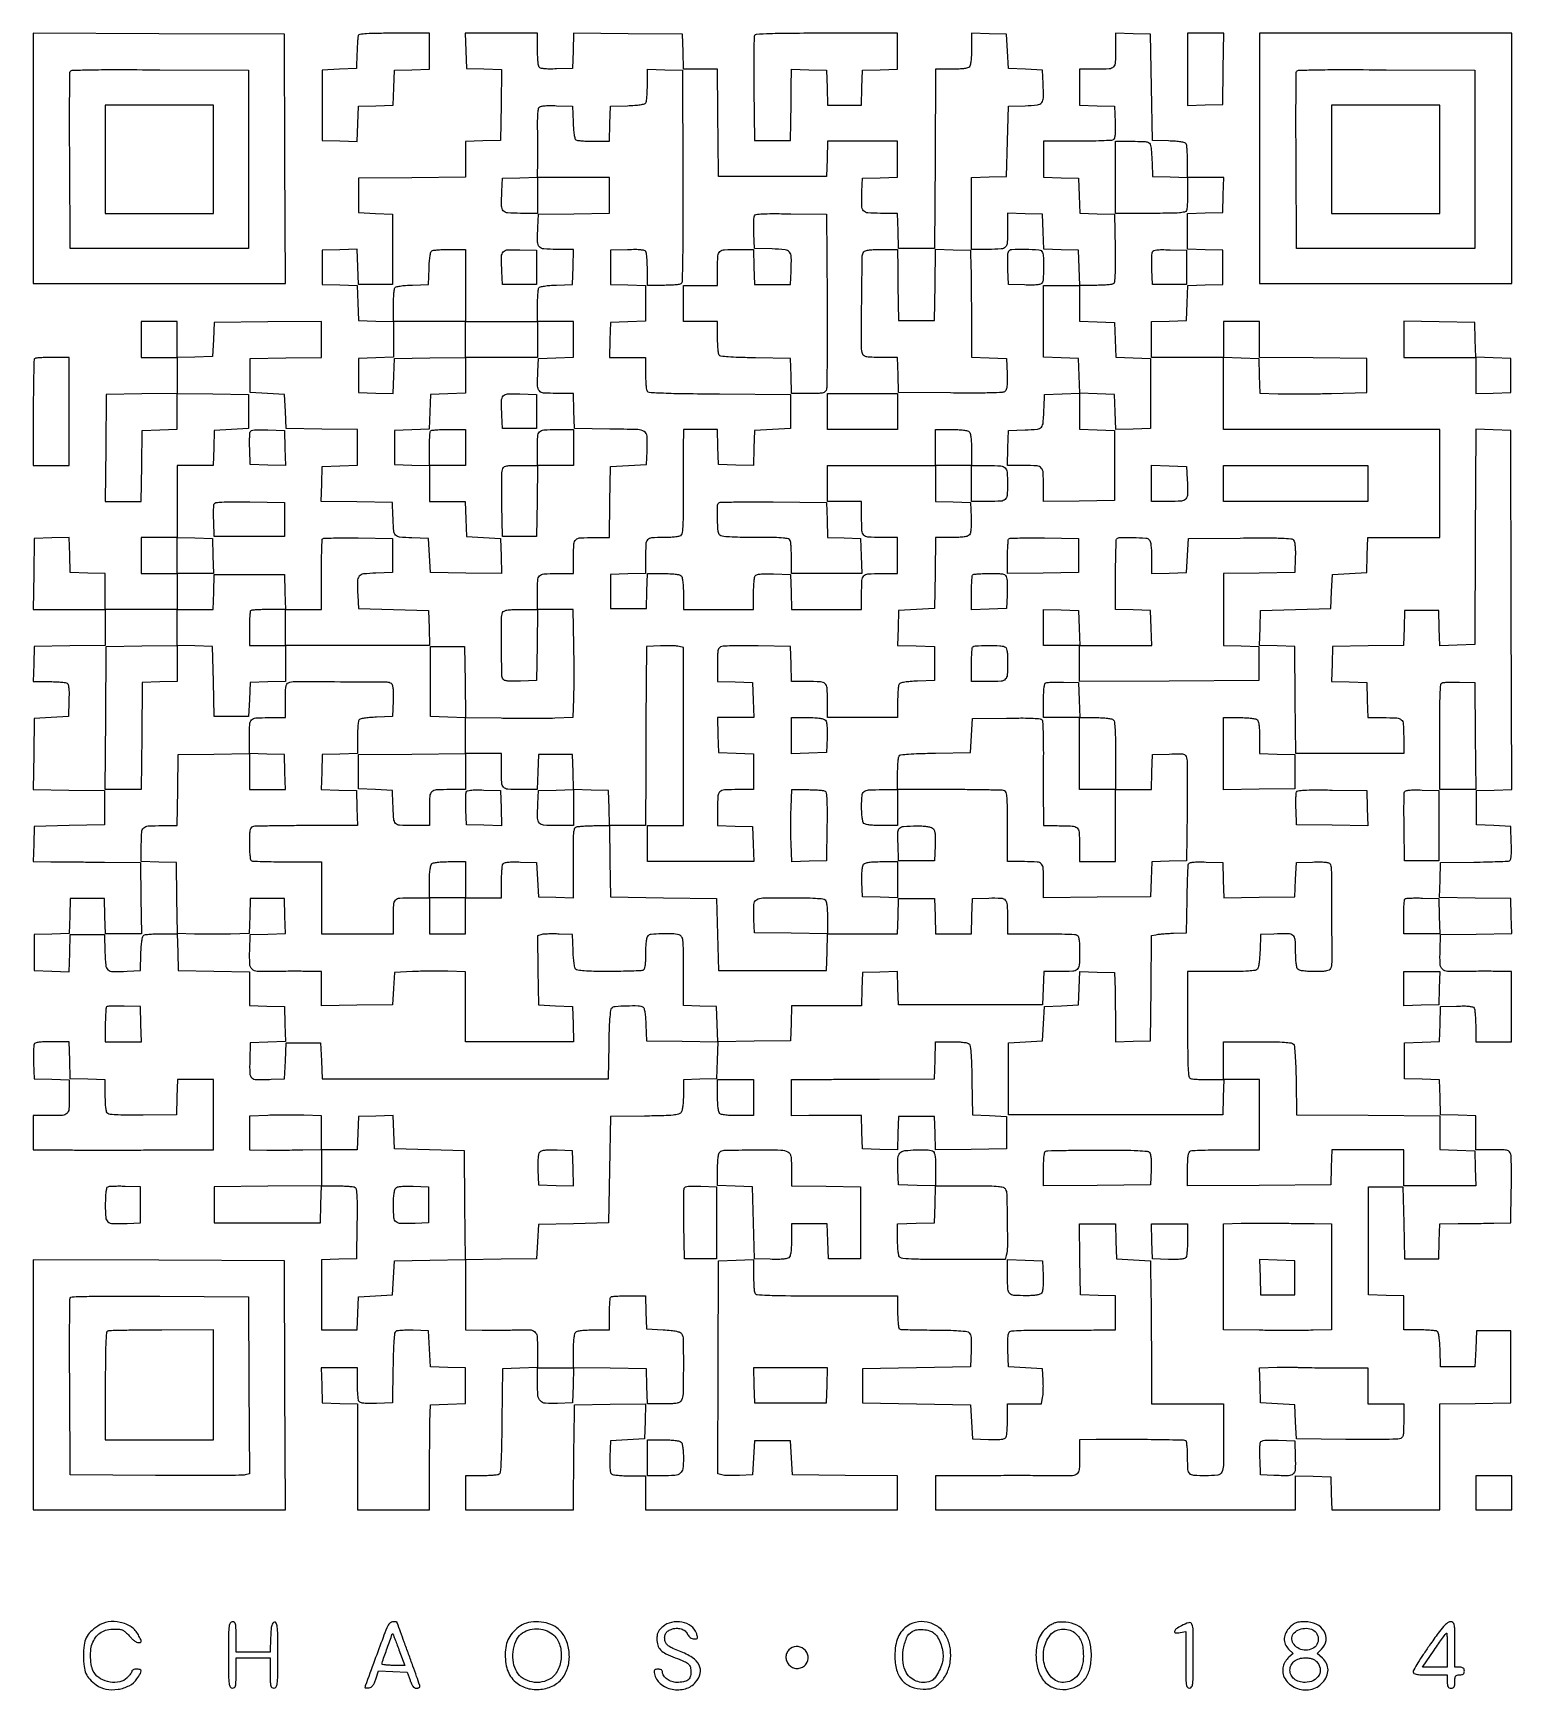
# Model space of a CAD drawing. Extents: x 156 to 936, y 95 to 969.
import ezdxf

# ---------------------------------------------------------------- set-up
doc = ezdxf.new("R2010")
doc.units = 0

msp = doc.modelspace()

# ---------------------------------------------------------------- linework, layer by layer
for points in [[(384.212474, 959.75), (384.5, 950.5), (393.771926, 950.212184), (403.043852, 949.924368), (402.771926, 931.212184), (402.5, 912.5), (393.25, 912.212474), (384, 911.924948), (384, 902.478047), (384, 893.031147), (355.75, 892.765573), (327.5, 892.5), (327.5, 883.5), (327.5, 874.5), (336.5, 874), (345.5, 873.5), (345.5, 855), (345.5, 836.5), (336.5, 836.5), (327.5, 836.5), (327.211984, 845.787023), (326.923969, 855.074046), (317.711984, 854.787023), (308.5, 854.5), (308.5, 845.5), (308.5, 836.5), (317.712964, 836.212964), (326.925929, 835.925929), (327.212964, 826.712964), (327.5, 817.5), (336.75, 817.212474), (346, 816.924948), (346, 807.5), (346, 798.075052), (336.75, 797.787526), (327.5, 797.5), (327.5, 788.5), (327.5, 779.5), (336.711984, 779.212977), (345.923969, 778.925954), (346.211984, 788.212977), (346.5, 797.5), (365.25, 797.772065), (384, 798.044131), (384, 788.559591), (384, 779.075052), (374.75, 778.787526), (365.5, 778.5), (365.212964, 769.287036), (364.925929, 760.074071), (355.712964, 759.787036), (346.5, 759.5), (346.5, 750.5), (346.5, 741.5), (355.75, 741.212474), (365, 740.924948), (365, 731.462474), (365, 722), (374.462474, 722), (383.924948, 722), (384.212474, 712.75), (384.5, 703.5), (393.5, 703), (402.5, 702.5), (402.78782, 693.227796), (403.075639, 683.955591), (384.28782, 684.227796), (365.5, 684.5), (365, 693.5), (364.5, 702.5), (355.759315, 702.788797, -0.014923), (349.253839, 703.198354, -0.195196), (347.149036, 704.289491, -0.159803), (346.18527, 706.633677, -0.009206), (345.754332, 714.5), (345.5, 721.5), (326.712768, 721.772202), (307.925536, 722.044404), (308.212768, 731.272202), (308.5, 740.5), (317.75, 740.787526), (327, 741.075052), (327, 750.515461), (327, 759.955869), (308.25, 760.227935), (289.5, 760.5), (289, 769.5), (288.5, 778.5), (279.5, 779), (270.5, 779.5), (270.5, 788.5), (270.5, 797.5), (289.25, 797.772065), (308, 798.044131), (308, 807.537639), (308, 817.031147), (279.75, 816.765573), (251.5, 816.5), (251, 807.5), (250.5, 798.5), (241.25, 798.212474), (232, 797.924948), (232, 807.462474), (232, 817), (222.5, 817), (213, 817), (213, 807.5), (213, 798), (222.5, 798), (232, 798), (232, 788.522065), (232, 779.044131), (213.25, 778.772065), (194.5, 778.5), (194.234427, 750.25), (193.968853, 722), (203.462361, 722), (212.955869, 722), (213.227935, 740.75), (213.5, 759.5), (222.75, 759.787526), (232, 760.075052), (232, 769.559591), (232, 779.044131), (250.75, 778.772065), (269.5, 778.5), (269.5, 769.5), (269.5, 760.5), (260.5, 760), (251.5, 759.5), (251.212474, 750.25), (250.924948, 741), (241.462474, 741), (232, 741), (232, 722), (232, 703), (222.5, 703), (213, 703), (213, 693.5), (213, 684), (222.5, 684), (232, 684), (232, 674.5), (232, 665), (213, 665), (194, 665), (194, 674.462474), (194, 683.924948), (184.75, 684.212474), (175.5, 684.5), (175.211984, 693.787023), (174.923969, 703.074046), (165.711984, 702.787023), (156.5, 702.5), (156.227935, 683.75), (155.955869, 665), (174.977935, 665), (194, 665), (194, 655.522065), (194, 646.044131), (175.25, 645.772065), (156.5, 645.5), (156.212474, 636.25), (155.924948, 627), (164.212474, 626.984687, -0.009129), (167.480966, 626.918962, -0.01216), (170.445387, 626.732898, -0.009485), (172.893389, 626.472502, -0.110544), (173.793098, 626.149034, -0.187221), (174.389362, 625.340297, -0.039341), (174.721251, 623.5815, -0.027159), (174.864234, 620.914541, -0.008519), (174.793098, 616.914347), (174.5, 608.5), (165.5, 608), (156.5, 607.5), (156.228016, 588.772146), (155.956032, 570.044292), (174.728016, 569.772146), (193.5, 569.5), (193.5, 560.5), (193.5, 551.5), (175, 551), (156.5, 550.5), (156.212474, 541.25), (155.924948, 532), (165.212474, 531.956189, -0.00079), (170.041049, 531.925785, -0.00024), (177.353039, 531.864679, -0.000241), (185.544585, 531.78834, -0.000263), (193.5, 531.706189), (212.5, 531.5), (212.772065, 512.75), (213.044131, 494), (203.559591, 494), (194.075052, 494), (193.787526, 503.25), (193.5, 512.5), (184.5, 512.5), (175.5, 512.5), (175.212964, 503.287036), (174.925929, 494.074071), (165.712964, 493.787036), (156.5, 493.5), (156.5, 484), (156.5, 474.5), (165.713341, 474.212959), (174.926682, 473.925919), (175.213341, 483.712959), (175.5, 493.5), (184.5, 493.5), (193.5, 493.5), (193.787398, 484.259666, 0.015844), (194.223546, 477.321238, 0.194277), (195.421808, 475.009645, 0.177046), (197.942653, 474.065605, 0.012739), (205.520917, 474.199088), (212.5, 474.5), (212.792098, 483.467001, -0.009786), (212.991711, 487.292364, -0.020298), (213.326695, 490.262875, -0.020215), (213.75425, 492.447011, -0.195149), (214.292098, 493.201688, -0.112486), (215.143444, 493.504875, -0.008794), (217.557979, 493.748365, -0.011635), (220.479656, 493.92284, -0.008629), (223.713788, 493.984687), (231.927576, 494), (232.213788, 484.25), (232.5, 474.5), (251.25, 474.227935), (270, 473.955869), (270, 465.015461), (270, 456.075052), (279.25, 455.787526), (288.5, 455.5), (288.787023, 446.288016), (289.074046, 437.076031), (279.787023, 436.788016), (270.5, 436.5), (270.21285, 427.278376, 0.015937), (270.218029, 420.311888, 0.205359), (271.296927, 418.006436, 0.182581), (273.775708, 417.054051, 0.012183), (281.520917, 417.199088), (288.5, 417.5), (289, 427), (289.5, 436.5), (298.5, 436.5), (307.5, 436.5), (308, 427), (308.5, 417.5), (384, 417.5), (459.5, 417.5), (459.773792, 435.426204, -0.004527), (459.958517, 443.018538, -0.009449), (460.267561, 448.9248, -0.006421), (460.652029, 453.490107, -0.150078), (461.146237, 454.676204, -0.201051), (462.980765, 455.63422, -0.013165), (469.083552, 455.989313, -0.015676), (475.14166, 455.991994, -0.134621), (477.706033, 455.202843, -0.192561), (478.236162, 454.466763, -0.02067), (478.666992, 452.36687, -0.020911), (479.005667, 449.539342, -0.010674), (479.206033, 445.968156), (479.5, 437.5), (498.285944, 437.227803), (517.071888, 436.955605), (516.785944, 427.227803), (516.5, 417.5), (507.75, 417.211067), (499, 416.922134), (499, 409.152197, -0.012963), (498.915167, 405.880562, -0.019926), (498.655791, 403.05978, -0.020889), (498.266866, 400.838229, -0.106693), (497.75, 399.704256, -0.171563), (496.375252, 398.782336, -0.037621), (493.52971, 398.277154, -0.018755), (488.587695, 397.965432, -0.002717), (478.5, 397.763127), (460.5, 397.5), (460, 369.5), (459.5, 341.5), (441, 341), (422.5, 340.5), (422, 331.5), (421.5, 322.5), (402.765372, 322.227991), (384.030743, 321.955982), (383.765372, 350.727991), (383.5, 379.5), (365, 380), (346.5, 380.5), (346.210527, 389.287003), (345.921055, 398.074007), (336.710527, 397.787003), (327.5, 397.5), (327.211067, 388.75), (326.922134, 380), (317.461067, 380), (308, 380), (308, 388.929031), (308, 397.858062), (298.75, 398.179031, 0.005736), (294.504793, 398.277592, 0.003234), (289.353125, 398.304751, 0.003227), (284.153963, 398.264969, 0.005283), (279.75, 398.156293), (270, 397.812585), (270, 388.906293), (270, 380), (279.25, 379.881396, 0.00287), (283.495149, 379.851333, 0.001617), (288.646875, 379.861081, 0.001613), (293.846075, 379.904511, 0.002643), (298.25, 379.978791), (308, 380.19479), (308, 370.612968), (308, 361.031147), (279.75, 360.765573), (251.5, 360.5), (251.5, 351), (251.5, 341.5), (279.5, 341.5), (307.5, 341.5), (307.786212, 351.25), (308.072424, 361), (316.286212, 360.984687, -0.009074), (319.525024, 360.919862, -0.012104), (322.461214, 360.736503, -0.009409), (324.886056, 360.479996, -0.110776), (325.773242, 360.161306, -0.226527), (326.421641, 359.126519, -0.01557), (326.716146, 355.589823, -0.013555), (326.85189, 350.125155, -0.003139), (326.773242, 340.926619), (326.5, 322.5), (317.25, 322.212474), (308, 321.924948), (308, 303.462474), (308, 285), (317.461067, 285), (326.922134, 285), (327.211067, 293.75), (327.5, 302.5), (336.5, 303), (345.5, 303.5), (346, 312.5), (346.5, 321.5), (365.25, 321.772065), (384, 322.044131), (384, 303.522065), (384, 285), (392.75, 284.870157, 0.003182), (396.692087, 284.836751, 0.001968), (401.325332, 284.845213, 0.001974), (405.902103, 284.889652, 0.003551), (409.655384, 284.967574, -0.011422), (417.92461, 285.00905, -0.173428), (420.565043, 284.011362, -0.20279), (421.764549, 281.626015, -0.016447), (422, 274.470138), (422, 265.075052), (412.75, 264.787526), (403.5, 264.5), (403.233562, 237.048858, -0.002163), (403.045785, 223.667955, -0.00868), (402.7535, 215.488208, -0.006542), (402.382713, 209.892042, -0.235636), (401.733562, 208.814171, -0.111944), (400.867245, 208.50486, -0.008984), (398.438921, 208.256294, -0.01178), (395.499846, 208.078327, -0.008766), (392.25, 208.015313), (384, 208), (384, 199), (384, 190), (412.5, 190), (441, 190), (441.043811, 198.75, -0.000778), (441.07406, 203.358307, -0.000222), (441.135321, 210.510938, -0.000224), (441.211661, 218.584007, -0.000237), (441.293811, 226.5), (441.5, 245.5), (460.28782, 245.772204), (479.075639, 246.044409), (478.78782, 236.772204), (478.5, 227.5), (469.5, 227), (460.5, 226.5), (460.206902, 218.085653, 0.008519), (460.135766, 214.085459, 0.027159), (460.278749, 211.4185, 0.039341), (460.610638, 209.659703, 0.187221), (461.206902, 208.850966, 0.110402), (462.105717, 208.527533, 0.00954), (464.54359, 208.267102, 0.012203), (467.495888, 208.081041, 0.00917), (470.75, 208.015313), (479, 208), (479, 199), (479, 190), (545.5, 190), (612, 190), (612, 198.984181), (612, 207.968363), (584.25, 208.234181), (556.5, 208.5), (556, 217.5), (555.5, 226.5), (546, 226.5), (536.5, 226.5), (536, 217.5), (535.5, 208.5), (528.520917, 208.199088, -0.008449), (525.686077, 208.124819, -0.009296), (522.93938, 208.150351, -0.008791), (520.597053, 208.256927, -0.045745), (519.320355, 208.455732), (517.098875, 209.013288), (517.299438, 265.256644), (517.5, 321.5), (526.75, 321.787526), (536, 322.075052), (536, 314.119313, 0.007017), (536.044383, 310.957076, 0.008872), (536.178303, 308.035923, 0.007277), (536.368898, 305.600781, 0.068543), (536.606989, 304.581787, 0.284906), (537.84768, 303.640009, 0.013145), (543.368292, 303.264634, 0.009347), (552.923999, 303.045691, 0.001054), (574.606989, 303), (612, 303), (612, 294.559017, 0.010686), (612.070063, 291.281272, 0.015938), (612.283796, 288.422177, 0.01093), (612.583456, 286.100296, 0.220213), (612.966114, 285.520943, 0.128587), (613.750509, 285.280188, 0.001952), (618.549435, 285.097125, 0.005109), (624.152295, 284.962594, 0.003339), (630.616495, 284.916628, -0.0055), (637.207381, 284.841273, -0.008075), (642.998246, 284.617735, -0.005169), (647.794086, 284.305228, -0.104374), (649.188503, 283.899116, -0.129774), (650.180976, 282.975454, -0.100291), (650.708117, 281.588774, -0.043146), (650.893619, 279.188209, -0.006002), (650.788122, 274.194414), (650.5, 265.5), (622, 265), (593.5, 264.5), (593.5, 255.5), (593.5, 246.5), (622, 246), (650.5, 245.5), (651, 236.5), (651.5, 227.5), (659.914347, 227.206902, 0.008519), (663.914541, 227.135766, 0.027159), (666.5815, 227.278749, 0.039341), (668.340297, 227.610638, 0.187221), (669.149034, 228.206902, 0.110402), (669.472467, 229.105717, 0.00954), (669.732898, 231.54359, 0.012203), (669.918959, 234.495888, 0.00917), (669.984687, 237.75), (670, 246), (678.954687, 246), (687.909374, 246), (688.515505, 249.25, 0.028289), (688.728227, 250.905147, 0.009836), (688.852282, 253.307813, 0.009734), (688.885353, 255.964524, 0.011185), (688.810818, 258.5), (688.5, 264.5), (679.5, 265), (670.5, 265.5), (670.208654, 274.41543, -0.007858), (670.136419, 278.676338, -0.025932), (670.278501, 281.48097, -0.037484), (670.608118, 283.31946, -0.191938), (671.208654, 284.140352, -0.126944), (672.226539, 284.463491, -0.003187), (677.114417, 284.700677, -0.006642), (682.892006, 284.867281, -0.004456), (689.5, 284.911109, 0.000439), (696.759733, 284.900948, 0.00036), (704.517187, 284.902497, 0.000364), (711.648463, 284.914248, 0.000963), (716.75, 284.936187), (727, 285), (727, 293.962474), (727, 302.924948), (717.75, 303.212474), (708.5, 303.5), (708.227935, 322.25), (707.955869, 341), (717.440409, 341), (726.924948, 341), (727.212474, 331.75), (727.5, 322.5), (736.5, 322), (745.5, 321.5), (745.684333, 302.5, -0.000483), (745.759735, 293.867867, -0.000286), (745.833808, 283.573438, -0.000287), (745.895939, 273.302749, -0.000493), (745.934333, 264.75), (746, 246), (765, 246), (784, 246), (784, 227.606989, -0.00373), (783.894187, 213.423298, -0.109502), (783.064954, 209.929835, -0.256607), (780.861172, 208.365721, -0.028723), (774.5, 208, -0.015302), (768.295982, 208.189918, -0.183703), (766.15289, 209.158712, -0.182621), (765.188329, 211.30928, -0.01509), (765, 217.547972, 0.009924), (764.935817, 220.781244, 0.014924), (764.739853, 223.594635, 0.009703), (764.465877, 225.890134, 0.223364), (764.114394, 226.4293, 0.135169), (762.83557, 226.803777, 0.000536), (747.685972, 227.032312, 0.002978), (732.046301, 227.158314, 0.003183), (716.75, 227.093048), (708, 227), (708, 218.106989, -0.015744), (707.787197, 211.350435, -0.193492), (706.6978, 209.067478, -0.178862), (704.290405, 208.079807, -0.013095), (697.018577, 208.013217, 0.003383), (692.520257, 208.05939, 0.000479), (683.263269, 208.082908, 0.000546), (672.308654, 208.088299, 0.000464), (660.75, 208.070637), (632, 208), (632, 199), (632, 190), (727, 190), (822, 190), (822, 199.037526), (822, 208.075052), (831.25, 207.787526), (840.5, 207.5), (840.788933, 198.75), (841.077866, 190), (869.538933, 190), (898, 190), (898, 217.977935), (898, 245.955869), (916.75, 246.227935), (935.5, 246.5), (935.5, 265.5), (935.5, 284.5), (926.5, 284.5), (917.5, 284.5), (917, 275), (916.5, 265.5), (907.5, 265.5), (898.5, 265.5), (898.207902, 274.467001, 0.009786), (898.008289, 278.292364, 0.020298), (897.673305, 281.262875, 0.020215), (897.24575, 283.447011, 0.195149), (896.707902, 284.201688, 0.112618), (895.855762, 284.504907, 0.008743), (893.431384, 284.748365, 0.011595), (890.498009, 284.922842, 0.008591), (887.25, 284.984687), (879, 285), (879, 293.962474), (879, 302.924948), (869.75, 303.212474), (860.5, 303.5), (860.5, 332), (860.5, 360.5), (869.5, 360.5), (878.5, 360.5), (879, 341.5), (879.5, 322.5), (888.5, 322.5), (897.5, 322.5), (897.787526, 331.75), (898.075052, 341), (907.787526, 341.051866, 0.001237), (912.15956, 341.086028, 0.000768), (917.290711, 341.146698, 0.00077), (922.354211, 341.222149, 0.001393), (926.5, 341.301866), (935.5, 341.5), (935.785177, 358.5, 0.003227), (935.854068, 365.175971, 0.00446), (935.823778, 371.167188, 0.002845), (935.724896, 376.194714, 0.054093), (935.516124, 377.75, 0.122337), (934.855448, 379.003761, 0.153853), (933.733241, 379.67194, 0.05326), (931.546285, 379.947431, 0.004723), (925.980948, 380), (917, 380), (917, 388.962474), (917, 397.924948), (907.75, 398.212474), (898.5, 398.5), (898.212964, 407.712964), (897.925929, 416.925929), (888.712964, 417.212964), (879.5, 417.5), (879.5, 427), (879.5, 436.5), (888.712964, 436.787036), (897.925929, 437.074071), (898.212964, 446.287036), (898.5, 455.5), (906.914347, 455.793098, -0.008519), (910.914541, 455.864234, -0.027159), (913.5815, 455.721251, -0.039341), (915.340297, 455.389362, -0.187221), (916.149034, 454.793098, -0.110402), (916.472467, 453.894283, -0.00954), (916.732898, 451.45641, -0.012203), (916.918959, 448.504112, -0.00917), (916.984687, 445.25), (917, 437), (926.475, 437), (935.95, 437), (935.95, 455.5), (935.95, 474), (927.225, 474.122144, 0.003048), (923.230696, 474.153707, 0.001739), (918.404068, 474.145636, 0.001736), (913.546432, 474.103749, 0.002877), (909.448425, 474.030594, -0.01776), (902.116345, 474.117943, -0.18525), (899.408922, 475.306851, -0.189845), (898.226818, 477.986609, -0.018801), (898.207992, 485.15308), (898.5, 493.5), (917.287232, 493.772202), (936.074464, 494.044404), (935.787232, 503.272202), (935.5, 512.5), (916.712768, 512.772202), (897.925536, 513.044404), (898.212768, 522.272202), (898.5, 531.5), (916, 531.739724, 0.002537), (922.79957, 531.867376, 0.003795), (928.738069, 532.054118, 0.001625), (933.807625, 532.268566, 0.080261), (934.789171, 532.47337, 0.235933), (935.395274, 533.135136, 0.042666), (935.724576, 534.821458, 0.027606), (935.86497, 537.499677, 0.007537), (935.789171, 541.733647), (935.5, 550.5), (926.5, 551), (917.5, 551.5), (917.5, 560.5), (917.5, 569.5), (926.738629, 569.787375), (935.977258, 570.074751), (935.738629, 664.787375), (935.5, 759.5), (926.258274, 759.787416), (917.016548, 760.074833), (916.758274, 703.287416), (916.5, 646.5), (907.288016, 646.212977), (898.076031, 645.925954), (897.788016, 655.212977), (897.5, 664.5), (888.5, 664.5), (879.5, 664.5), (879.212764, 655.271928), (878.925529, 646.043857), (860.212764, 645.771928), (841.5, 645.5), (841.212977, 636.288016), (840.925954, 627.076031), (850.212977, 626.788016), (859.5, 626.5), (859.787526, 617.25), (860.075052, 608), (867.955738, 608, -0.011491), (875.407908, 607.828717, -0.175559), (877.750156, 606.856224, -0.19511), (878.800898, 604.649006, -0.014732), (879, 597.893011), (879, 589), (850.515573, 589), (822.031147, 589), (821.765573, 617.25), (821.5, 645.5), (812.212977, 645.788016), (802.925954, 646.076031), (803.212977, 655.288016), (803.5, 664.5), (822, 665), (840.5, 665.5), (841, 674.5), (841.5, 683.5), (850.5, 684), (859.5, 684.5), (859.787526, 693.75), (860.075052, 703), (879.037526, 703), (898, 703), (898, 731.5), (898, 760), (841, 760), (784, 760), (784, 779.037526), (784, 798.075052), (793.25, 797.787526), (802.5, 797.5), (802.786629, 788.31776), (803.073258, 779.13552), (812.786629, 778.81776, 0.007368), (817.760566, 778.728392, 0.002422), (825.081072, 778.740217, 0.002412), (833.204846, 778.831882, 0.002728), (841, 779), (859.5, 779.5), (859.5, 788.5), (859.5, 797.5), (831.25, 797.765573), (803, 798.031147), (803, 807.515573), (803, 817), (793.5, 817), (784, 817), (784, 807.5), (784, 798), (765, 798), (746, 798), (746, 807.462474), (746, 816.924948), (755.25, 817.212474), (764.5, 817.5), (764.787036, 826.712964), (765.074071, 835.925929), (774.287036, 836.212964), (783.5, 836.5), (783.5, 845.5), (783.5, 854.5), (774.25, 854.787526), (765, 855.075052), (765, 864.5), (765, 873.924948), (774.25, 874.212474), (783.5, 874.5), (783.787526, 883.75), (784.075052, 893), (774.537526, 893), (765, 893), (764.984687, 901.25, 0.008579), (764.922928, 904.497876, 0.011582), (764.748704, 907.430835, 0.008725), (764.505619, 909.854929, 0.112667), (764.202843, 910.706033, 0.192561), (763.466763, 911.236162, 0.02067), (761.36687, 911.666992, 0.020911), (758.539342, 912.005667, 0.010674), (754.968156, 912.206033), (746.5, 912.5), (746, 940.5), (745.5, 968.5), (736.25, 968.787526), (727, 969.075052), (727, 961.119313, -0.01133), (726.829774, 953.607881, -0.174856), (725.858669, 951.255648, -0.19591), (723.651936, 950.200175, -0.014805), (716.893011, 950), (708, 950), (708, 940.537526), (708, 931.075052), (717.25, 930.787526), (726.5, 930.5), (726.793098, 922.085653, -0.008519), (726.864234, 918.085459, -0.027159), (726.721251, 915.4185, -0.039341), (726.389362, 913.659703, -0.187221), (725.793098, 912.850966, -0.128063), (724.767033, 912.521621, -0.002999), (719.665785, 912.267102, -0.006444), (713.645645, 912.080621, -0.004304), (706.75, 912.015313), (689, 912), (689, 902.537526), (689, 893.075052), (698.25, 892.787526), (707.5, 892.5), (707.787036, 883.287036), (708.074071, 874.074071), (717.287036, 873.787036), (726.5, 873.5), (726.746956, 855.557135, -0.00333), (726.80957, 846.740947, -0.013443), (726.667344, 841.363473, -0.01462), (726.374715, 837.827267, -0.227096), (725.746956, 836.822448, -0.111454), (724.874138, 836.509994, -0.009165), (722.453879, 836.258725, -0.011918), (719.523951, 836.07894, -0.008897), (716.287526, 836.015313), (708.075052, 836), (707.787526, 845.25), (707.5, 854.5), (698.287036, 854.787036), (689.074071, 855.074071), (688.787036, 864.287036), (688.5, 873.5), (679.25, 873.787526), (670, 874.075052), (670, 866.119313, -0.01133), (669.829774, 858.607881, -0.174856), (668.858669, 856.255648, -0.19591), (666.651936, 855.200175, -0.014805), (659.893011, 855), (651, 855), (651, 873.962474), (651, 892.924948), (660.25, 893.212474), (669.5, 893.5), (670, 912), (670.5, 930.5), (679.240685, 930.788797, 0.017722), (685.777845, 931.237089, 0.198326), (688.02491, 932.45151, 0.170867), (688.937542, 934.988791, 0.012477), (688.800912, 942.520917), (688.5, 949.5), (679.5, 950), (670.5, 950.5), (670, 959.5), (669.5, 968.5), (660.25, 968.787526), (651, 969.075052), (651, 960.737526, -0.01101), (650.921884, 957.190499, -0.020283), (650.678036, 954.315021, -0.021051), (650.311042, 952.141321, -0.145015), (649.8, 951.2, -0.144806), (648.860761, 950.689589, -0.021102), (646.695248, 950.322375, -0.020344), (643.833449, 950.078259, -0.011103), (640.309792, 950), (632.019583, 950), (631.759792, 902.75), (631.5, 855.5), (622, 855.5), (612.5, 855.5), (612.212474, 864.75), (611.924948, 874), (602.981526, 874, -0.016964), (596.260327, 874.228106, -0.202443), (593.988149, 875.374694, -0.176255), (593.057899, 877.883746, -0.012303), (593.199088, 885.520917), (593.5, 892.5), (602.75, 892.787526), (612, 893.075052), (612, 902.537526), (612, 912), (593.537526, 912), (575.075052, 912), (574.787526, 902.75), (574.5, 893.5), (546, 893.5), (517.5, 893.5), (517.312389, 912.5, -0.000134), (517.235987, 920.452664, -0.000123), (517.161562, 928.635938, -0.000122), (517.09874, 935.936739, -0.000404), (517.062389, 940.75), (517, 950), (508.037526, 950), (499.075052, 950), (498.787526, 959.25), (498.5, 968.5), (469.787728, 968.765273), (441.075456, 969.030547), (440.787728, 959.765273), (440.5, 950.5), (432.085653, 950.206902, -0.008519), (428.085459, 950.135766, -0.027159), (425.4185, 950.278749, -0.039341), (423.659703, 950.610638, -0.187221), (422.850966, 951.206902, -0.110402), (422.527533, 952.105717, -0.00954), (422.267102, 954.54359, -0.012203), (422.081041, 957.495888, -0.00917), (422.015313, 960.75), (422, 969), (402.962474, 969), (383.924948, 969)], [(327.488341, 967.75, 0.062379), (327.299299, 966.905307, 0.004511), (327.092081, 964.517187, 0.006263), (326.905777, 961.655284, 0.004694), (326.769726, 958.5), (326.5, 950.5), (317.5, 950), (308.5, 949.5), (308.5, 931), (308.5, 912.5), (317.711984, 912.212977), (326.923969, 911.925954), (327.211984, 921.212977), (327.5, 930.5), (336.712964, 930.787036), (345.925929, 931.074071), (346.212964, 940.287036), (346.5, 949.5), (355.75, 949.787526), (365, 950.075052), (365, 959.537526), (365, 969), (346.468615, 969, 0.003177), (337.363823, 968.942146, 0.013264), (331.885277, 968.727081, 0.013535), (328.29479, 968.392812, 0.283803)], [(536.454807, 967.742826, 0.089132), (536.26413, 966.743894, 0.00077), (536.19159, 958.925804, 0.002666), (536.169933, 949.929776, 0.001712), (536.236192, 939.492826), (536.5, 912.5), (546, 912.5), (555.5, 912.5), (555.670976, 922, 0.000734), (555.742215, 926.310027, 0.000438), (555.814941, 931.437586, 0.000439), (555.878422, 936.54497, 0.000761), (555.920976, 940.787526), (556, 950.075052), (565.25, 949.787526), (574.5, 949.5), (574.787526, 940.25), (575.075052, 931), (584, 931), (592.924948, 931), (593.212474, 940.25), (593.5, 949.5), (602.75, 949.787526), (612, 950.075052), (612, 959.537526), (612, 969), (574.468615, 969, 0.001401), (555.41423, 968.946605, 0.006864), (544.646224, 968.738412, 0.00441), (537.409275, 968.435158, 0.296696)], [(269.5, 902.5), (269.5, 855.5), (222.5, 855.5), (175.5, 855.5), (175.239372, 901.5, -0.000997), (175.174287, 919.225103, -0.001596), (175.197198, 934.357597, -0.000282), (175.267665, 947.72814, -0.090314), (175.461789, 948.759906, -0.301449), (176.45055, 949.464468, -0.003096), (185.402033, 949.70934, -0.005599), (198.68089, 949.841585, -0.001079), (222.722417, 949.759906), (269.5, 949.5)], [(498.679997, 893.515753, -0.000987), (498.714151, 865.992127, -0.004223), (498.563457, 849.57487, -0.00167), (498.318919, 837.911796, -0.250035), (497.679997, 836.781066, -0.113358), (496.843395, 836.484474, -0.008479), (494.423187, 836.246569, -0.011392), (491.496014, 836.075886, -0.008402), (488.25, 836.015313), (480, 836), (479.984687, 844.25, 0.009158), (479.919039, 847.503986, 0.01219), (479.733216, 850.455895, 0.009524), (479.473134, 852.89348, 0.110447), (479.150117, 853.791346, 0.190691), (478.324421, 854.391596, 0.03736), (476.481964, 854.721257, 0.025891), (473.674656, 854.863419, 0.007874), (469.41543, 854.791346), (460.5, 854.5), (460.5, 845.5), (460.5, 836.5), (469.75, 836.212474), (479, 835.924948), (479, 826.5), (479, 817.075052), (469.75, 816.787526), (460.5, 816.5), (460.212474, 807.25), (459.924948, 798), (469.462474, 798), (479, 798), (479.015313, 789.75, 0.008794), (479.078512, 786.499863, 0.011809), (479.257032, 783.559884, 0.009023), (479.506409, 781.130925, 0.111837), (479.816685, 780.26237, 0.241922), (480.960605, 779.591789, 0.004071), (488.495756, 779.234702, 0.006555), (499.471822, 778.948147, 0.001496), (518.051372, 778.76237), (555.5, 778.5), (555.5, 769.5), (555.5, 760.5), (546, 760), (536.5, 759.5), (536.211984, 750.212977), (535.923969, 740.925954), (526.711984, 741.212977), (517.5, 741.5), (517.212474, 750.75), (516.924948, 760), (507.962474, 760), (499, 760), (498.919381, 750.25, 0.001509), (498.89352, 745.324589, 0.00053), (498.885226, 738.252452, 0.000526), (498.892532, 730.475781, 0.000616), (498.916318, 723.098772, -0.004313), (498.884203, 715.395334, -0.010678), (498.691452, 709.753407, -0.008724), (498.387211, 705.590571, -0.151729), (497.874492, 704.348772, -0.150736), (496.928802, 703.730735, -0.034256), (495.034048, 703.324607, -0.025814), (492.303354, 703.075296, -0.009858), (488.484544, 703, 0.016947), (482.223367, 702.78772, 0.201005), (480.097208, 701.722358, 0.167864), (479.164203, 699.365505, 0.011079), (479, 691.955738), (479, 684.075052), (469.75, 683.787526), (460.5, 683.5), (460.5, 674.5), (460.5, 665.5), (470, 665.5), (479.5, 665.5), (479.787526, 674.75), (480.075052, 684), (488.337526, 684, -0.011159), (491.847487, 683.921656, -0.02038), (494.701269, 683.677383, -0.021131), (496.861987, 683.310039, -0.144682), (497.8, 682.8, -0.144849), (498.310542, 681.860329, -0.021091), (498.677711, 679.693122, -0.020332), (498.92177, 676.828493, -0.011084), (499, 673.3), (499, 665), (517.5, 665), (536, 665), (536.015313, 673.25, -0.009158), (536.080961, 676.503986, -0.01219), (536.266784, 679.455895, -0.009524), (536.526866, 681.89348, -0.110447), (536.849883, 682.791346, -0.190691), (537.675579, 683.391596, -0.03736), (539.518036, 683.721257, -0.025891), (542.325344, 683.863419, -0.007874), (546.58457, 683.791346), (555.5, 683.5), (555.787526, 674.25), (556.075052, 665), (574.537526, 665), (593, 665), (593, 672.918213, -0.01141), (593.170753, 680.400012, -0.175208), (594.14255, 682.747254, -0.195511), (596.349521, 683.800362, -0.014768), (603.106989, 684), (612, 684), (612, 693.5), (612, 703), (603.106989, 703, -0.014768), (596.349521, 703.199638, -0.195511), (594.14255, 704.252746, -0.175208), (593.170753, 706.599988, -0.01141), (593, 714.081787), (593, 722), (584, 722), (575, 722), (575, 731.5), (575, 741), (603.5, 741), (632, 741), (632, 750.5), (632, 760), (640.3, 760, -0.011084), (643.828493, 759.92177, -0.020332), (646.693122, 759.677711, -0.021091), (648.860329, 759.310542, -0.144849), (649.8, 758.8, -0.144849), (650.310542, 757.860329, -0.021091), (650.677711, 755.693122, -0.020332), (650.92177, 752.828493, -0.011084), (651, 749.3), (651, 741), (659.883369, 741, -0.01522), (666.477429, 740.799228, -0.183969), (668.74796, 739.772318, -0.182066), (669.772483, 737.49035, -0.01485), (669.986345, 730.831787, -0.018669), (669.786903, 725.123493, -0.197432), (668.768801, 723.079432, -0.168454), (666.525211, 722.170116, -0.012823), (659.893011, 722), (651, 722), (651, 731.5), (651, 741), (641.5, 741), (632, 741), (632, 731.537526), (632, 722.075052), (641.25, 721.787526), (650.5, 721.5), (650.793771, 713.655204, -0.01153), (650.842502, 710.264652, -0.021342), (650.701133, 707.514748, -0.023545), (650.405224, 705.431833, -0.126804), (649.921326, 704.405204, -0.145399), (648.940124, 703.749231, -0.03852), (647.082437, 703.326938, -0.027193), (644.352675, 703.074677, -0.009445), (640.399621, 703), (632.044131, 703), (631.772065, 684.25), (631.5, 665.5), (622, 665), (612.5, 664.5), (612.212959, 655.286659), (611.925919, 646.073318), (621.712959, 645.786659), (631.5, 645.5), (631.5, 636.5), (631.5, 627.5), (622.532999, 627.207902, 0.009786), (618.707636, 627.008289, 0.020298), (615.737125, 626.673305, 0.020215), (613.552989, 626.24575, 0.195149), (612.798312, 625.707902, 0.112618), (612.495093, 624.855762, 0.008743), (612.251635, 622.431384, 0.011595), (612.077158, 619.498009, 0.008591), (612.015313, 616.25), (612, 608), (593.5, 608), (575, 608), (575, 616.893011, 0.014732), (574.800898, 623.649006, 0.19511), (573.750156, 625.856224, 0.175559), (571.407908, 626.828717, 0.011491), (563.955738, 627), (556.075052, 627), (555.787526, 636.25), (555.5, 645.5), (538.5, 645.785177, 0.003227), (531.824029, 645.854068, 0.00446), (525.832812, 645.823778, 0.002845), (520.805286, 645.724896, 0.054093), (519.25, 645.516124, 0.121979), (517.996541, 644.856735, 0.153988), (517.328388, 643.737491, 0.053449), (517.052682, 641.557734, 0.004755), (517, 636.018474), (517, 627.075052), (526.25, 626.787526), (535.5, 626.5), (535.787526, 617.25), (536.075052, 608), (526.5, 608), (516.924948, 608), (517.212474, 598.75), (517.5, 589.5), (526.75, 589.212474), (536, 588.924948), (536, 579.462474), (536, 570), (528.081787, 570, 0.011384), (520.602344, 569.829682, 0.174757), (518.254332, 568.860252, 0.195866), (517.20038, 566.658129, 0.014889), (517, 559.930537), (517, 551.075052), (526.25, 550.787526), (535.5, 550.5), (535.787526, 541.25), (536.075052, 532), (508.037526, 532), (480, 532), (480, 541.5), (480, 551), (489.5, 551), (499, 551), (499, 597.980948), (499, 644.961896), (496.738223, 645.529566, 0.046297), (495.422419, 645.732976, 0.008315), (492.941177, 645.842764, 0.008911), (490.020953, 645.871285, 0.007951), (486.988223, 645.798618), (479.5, 645.5), (479.336408, 626, 0.000539), (479.26752, 616.577564, 0.000235), (479.195489, 604.076563, 0.000233), (479.131435, 590.80085, 0.000311), (479.086408, 578.75), (479, 551), (469.477935, 551), (459.955869, 551), (460.227935, 532.25), (460.5, 513.5), (488.5, 513), (516.5, 512.5), (517, 493.5), (517.5, 474.5), (546, 474.5), (574.5, 474.5), (574.78595, 484.228281), (575.0719, 493.956563), (555.78595, 494.228281), (536.5, 494.5), (536.199088, 501.479083, -0.019172), (536.161351, 509.424578, -0.250852), (537.59042, 511.890949, -0.134794), (540.932241, 512.874056, -0.004535), (554.819052, 513, -0.003867), (563.090225, 512.936034, -0.011918), (568.67938, 512.716256, -0.011302), (572.589225, 512.380204, -0.170899), (573.8, 511.8, -0.144849), (574.310542, 510.860329, -0.021091), (574.677711, 508.693122, -0.020332), (574.92177, 505.828493, -0.011084), (575, 502.3), (575, 494), (593.462474, 494), (611.924948, 494), (612.212474, 503.25), (612.5, 512.5), (622, 512.5), (631.5, 512.5), (631.787526, 503.25), (632.075052, 494), (641.5, 494), (650.924948, 494), (651.212474, 503.25), (651.5, 512.5), (660.123669, 512.78709, -0.017774), (666.606511, 512.772401, -0.209401), (668.824269, 511.699332, -0.167351), (669.803311, 509.217082, -0.010544), (669.986345, 501.25), (670, 494), (687.418213, 494, -0.003244), (694.207024, 493.955951, -0.00474), (700.184475, 493.821697, -0.002396), (705.244542, 493.635772, -0.081401), (706.418213, 493.393011, -0.191418), (707.215888, 492.657806, -0.070374), (707.68772, 491.171299, -0.03487), (707.936736, 488.615452, -0.006853), (708, 484, -0.015078), (707.798792, 477.329208, -0.19611), (706.745723, 475.135827, -0.174283), (704.401447, 474.170061, -0.011421), (696.957145, 474), (689.077866, 474), (688.788933, 465.25), (688.5, 456.5), (650.5, 456.5), (612.5, 456.5), (612.210527, 465.287003), (611.921055, 474.074007), (602.710527, 473.787003), (593.5, 473.5), (593.211067, 464.75), (592.922134, 456), (574.498593, 456), (556.075052, 456), (555.787526, 446.75), (555.5, 437.5), (536.28781, 437.22854), (517.07562, 436.957079), (516.78781, 446.22854), (516.5, 455.5), (507.75, 455.788933), (499, 456.077866), (499, 474.422302, 0.001655), (498.960015, 486.505807, 0.027902), (498.711119, 490.488886, 0.107529), (498.053755, 492.39295, 0.192915), (496.75, 493.369714, 0.05549), (492.996278, 493.940764, 0.018631), (487.444865, 493.956572, 0.012903), (481.976131, 493.626875, 0.176648), (480.2, 492.8, 0.144372), (479.690904, 491.865077, 0.021205), (479.323233, 489.716356, 0.02047), (479.078557, 486.882657, 0.0113), (479, 483.406989, -0.008189), (478.933339, 479.336999, -0.032758), (478.688976, 476.857771, -0.057107), (478.257313, 475.344259, -0.205957), (477.554729, 474.659375, -0.081482), (476.477535, 474.436749, -0.00226), (471.699457, 474.261415, -0.004588), (466.06252, 474.131839, -0.003127), (459.651417, 474.083422, -0.003917), (451.702182, 474.135384, -0.014188), (446.64928, 474.351498, -0.016037), (443.275523, 474.700871, -0.187868), (442.140364, 475.330871, -0.127518), (441.712447, 476.242054, -0.011926), (441.310408, 478.709198, -0.014701), (440.983007, 481.720859, -0.011037), (440.793676, 485.049836), (440.5, 493.5), (433.520917, 493.800912, 0.008708), (430.680807, 493.873847, 0.009469), (427.918259, 493.844348, 0.009021), (425.556723, 493.731718, 0.045082), (424.248454, 493.526222), (421.955074, 492.95062), (422.227537, 474.72531), (422.5, 456.5), (431.5, 456), (440.5, 455.5), (440.787526, 446.25), (441.075052, 437), (412.537526, 437), (384, 437), (384, 455.40347), (384, 473.806941), (374.75, 474.15347, 0.007241), (370.521863, 474.250578, 0.004166), (365.426563, 474.251332, 0.004162), (360.307542, 474.166817, 0.006938), (356, 474), (346.5, 473.5), (346, 465), (345.5, 456.5), (326.75, 456.227935), (308, 455.955869), (308, 464.977935), (308, 474), (299.25, 474.122144, 0.003038), (295.246025, 474.153703, 0.001737), (290.411412, 474.145636, 0.001735), (285.548164, 474.103752, 0.002881), (281.448425, 474.030594, -0.01776), (274.116345, 474.117943, -0.18525), (271.408922, 475.306851, -0.189845), (270.226818, 477.986609, -0.018801), (270.207992, 485.15308), (270.5, 493.5), (279.787023, 493.788016), (289.074046, 494.076031), (288.787023, 503.288016), (288.5, 512.5), (279.5, 512.5), (270.5, 512.5), (270.213343, 503.315626), (269.926685, 494.131251), (260.039334, 493.815626, -0.004673), (255.596071, 493.715349, -0.00293), (250.396761, 493.67709, -0.00294), (245.276563, 493.699523, -0.005363), (241.097919, 493.787236), (232.043857, 494.074471), (231.771928, 512.787236), (231.5, 531.5), (222.25, 531.787526), (213, 532.075052), (213, 540.930537, -0.014867), (213.200063, 547.657269, -0.195631), (214.252624, 549.859533, -0.174964), (216.597696, 550.829372, -0.011432), (224.059722, 551), (231.955869, 551), (232.227935, 569.75), (232.5, 588.5), (251.25, 588.772065), (270, 589.044131), (270, 596.940278, -0.011457), (270.171064, 604.404655, -0.175414), (271.14327, 606.74896, -0.195276), (273.350385, 607.800677, -0.014747), (280.106989, 608), (289, 608), (289, 616.893011, -0.00674), (289.063013, 621.567479, -0.034453), (289.311419, 624.151507, -0.069548), (289.781892, 625.653306, -0.192819), (290.578921, 626.391911, -0.092105), (293.967053, 627.017959, -0.000969), (318.01152, 626.947915, -0.000682), (342.481567, 626.795822, -0.137505), (344.793098, 626.128939, -0.189748), (345.389959, 625.329946, -0.039634), (345.721774, 623.57939, -0.027254), (345.864583, 620.917911, -0.008483), (345.793098, 616.914347), (345.5, 608.5), (337.031844, 608.206033, 0.010674), (333.460658, 608.005667, 0.020911), (330.63313, 607.666992, 0.02067), (328.533237, 607.236162, 0.192561), (327.797157, 606.706033, 0.112531), (327.494415, 605.855751, 0.008778), (327.251296, 603.441858, 0.011623), (327.077075, 600.521021, 0.008617), (327.015313, 597.287526), (327, 589.075052), (317.75, 588.787526), (308.5, 588.5), (308.212977, 579.288016), (307.925954, 570.076031), (317.212977, 569.788016), (326.5, 569.5), (326.787526, 560.25), (327.075052, 551), (300.119313, 551, 0.002102), (289.673992, 550.956087, 0.003215), (280.617173, 550.821697, 0.001138), (272.814859, 550.637981, 0.085354), (271.581787, 550.393011, 0.187126), (270.789418, 549.674748, 0.072461), (270.315658, 548.244038, 0.036368), (270.064564, 545.800466, 0.007423), (270, 541.452028, 0.010635), (270.068839, 538.216025, 0.01587), (270.278853, 535.393804, 0.010847), (270.573243, 533.10118, 0.220424), (270.949286, 532.531343, 0.129805), (271.727222, 532.294608, 0.001646), (276.922117, 532.118185, 0.004683), (282.962348, 531.989577, 0.003037), (289.949286, 531.948712), (308, 531.952773), (308, 512.976387), (308, 494), (327, 494), (346, 494), (346, 501.918213, -0.01141), (346.170753, 509.400012, -0.175208), (347.14255, 511.747254, -0.195511), (349.349521, 512.800362, -0.014768), (356.106989, 513), (365, 513), (365, 521.3, -0.011084), (365.07823, 524.828493, -0.020332), (365.322289, 527.693122, -0.021091), (365.689458, 529.860329, -0.144849), (366.2, 530.8, -0.144849), (367.139671, 531.310542, -0.021091), (369.306878, 531.677711, -0.020332), (372.171507, 531.92177, -0.011084), (375.7, 532), (384, 532), (384, 522.5), (384, 513), (393.5, 513), (403, 513), (403.015313, 521.25, -0.00917), (403.081041, 524.504112, -0.012203), (403.267102, 527.45641, -0.00954), (403.527533, 529.894283, -0.110402), (403.850966, 530.793098, -0.187221), (404.659703, 531.389362, -0.039341), (406.4185, 531.721251, -0.027159), (409.085459, 531.864234, -0.008519), (413.085653, 531.793098), (421.5, 531.5), (422, 522.5), (422.5, 513.5), (431.75, 513.212474), (441, 512.924948), (441.066053, 522.212474, 0.001651), (441.08206, 526.413774, 0.001), (441.07464, 531.386671, 0.001002), (441.04751, 536.322924, 0.001764), (441.00253, 540.401724, -0.008179), (441.010126, 544.616033, -0.025722), (441.206766, 547.437012, -0.036226), (441.572623, 549.304599, -0.187083), (442.186477, 550.136411, -0.110024), (443.09723, 550.464721, -0.009673), (445.548613, 550.72919, -0.012303), (448.517569, 550.918031, -0.009267), (451.787526, 550.984687), (460.075052, 551), (459.787526, 560.25), (459.5, 569.5), (450.25, 569.787526), (441, 570.075052), (441, 560.537526), (441, 551), (432.019052, 551, -0.01682), (425.267676, 551.227183, -0.202101), (422.990719, 552.372662, -0.176722), (422.058134, 554.88044, -0.012322), (422.199088, 562.520917), (422.5, 569.5), (431.787023, 569.788016), (441.074046, 570.076031), (440.787023, 579.288016), (440.5, 588.5), (431.5, 588.5), (422.5, 588.5), (422.212474, 579.25), (421.924948, 570), (413.069463, 570, -0.014889), (406.341871, 570.20038, -0.195866), (404.139748, 571.254332, -0.174757), (403.170318, 573.602344, -0.011384), (403, 581.081787), (403, 589), (393.5, 589), (384, 589), (384, 579.5), (384, 570), (376.081787, 570, 0.01141), (368.599988, 569.829247, 0.175208), (366.252746, 568.85745, 0.195511), (365.199638, 566.650479, 0.014768), (365, 559.893011), (365, 551), (356.019052, 551, -0.014075), (349.293814, 551.189349, -0.199016), (347.167746, 552.214245, -0.165509), (346.189146, 554.52461, -0.009074), (345.754332, 562.5), (345.5, 569.5), (336.5, 570), (327.5, 570.5), (327.5, 579.5), (327.5, 588.5), (355.75, 588.765573), (384, 589.031147), (384, 598.478047), (384, 607.924948), (374.75, 608.212474), (365.5, 608.5), (365.5, 627), (365.5, 645.5), (374.5, 645.5), (383.5, 645.5), (383.771912, 626.791666), (384.043824, 608.083333), (402.771912, 607.791666, 0.002177), (410.65218, 607.703261, 0.001939), (418.842992, 607.678809, 0.001945), (426.208484, 607.714046, 0.006014), (431.182954, 607.817046), (440.865908, 608.134092), (441.182954, 617.817046, 0.006017), (441.28595, 622.792747, 0.001944), (441.321146, 630.163445, 0.001938), (441.296646, 638.361342, 0.002174), (441.208183, 646.25), (440.916366, 665), (431.480248, 665), (422.044131, 665), (421.772065, 646.25), (421.5, 627.5), (413.085653, 627.206902, -0.008519), (409.085459, 627.135766, -0.027159), (406.4185, 627.278749, -0.039341), (404.659703, 627.610638, -0.187221), (403.850966, 628.206902, -0.138765), (403.188078, 630.431842, -0.001716), (403.032212, 645.474877, -0.00241), (403.001205, 660.173227, -0.091176), (403.606989, 663.418213, -0.192406), (404.346128, 664.217093, -0.06988), (405.845898, 664.688469, -0.034532), (408.428287, 664.937024, -0.00673), (413.106989, 665), (422, 665), (422, 672.918213, -0.01141), (422.170753, 680.400012, -0.175208), (423.14255, 682.747254, -0.195511), (425.349521, 683.800362, -0.014768), (432.106989, 684), (441, 684), (441, 692.893011, -0.014747), (441.199323, 699.649615, -0.195276), (442.25104, 701.85673, -0.175414), (444.595345, 702.828936, -0.011457), (452.059722, 703), (459.955869, 703), (460.227935, 721.75), (460.5, 740.5), (470, 741), (479.5, 741.5), (479.800912, 748.479083, 0.020449), (479.818265, 756.375868, 0.253026), (478.339682, 758.874462, 0.128108), (474.873171, 759.893739, 0.004158), (460.236474, 760.227984), (441.5, 760.5), (441.212474, 769.75), (440.924948, 779), (431.981526, 779, -0.016964), (425.260327, 779.228106, -0.202443), (422.988149, 780.374694, -0.176255), (422.057899, 782.883746, -0.012303), (422.199088, 790.520917), (422.5, 797.5), (431.75, 797.787526), (441, 798.075052), (441, 807.537526), (441, 817), (431.5, 817), (422, 817), (422, 807.5), (422, 798), (403, 798), (384, 798), (384, 807.5), (384, 817), (365, 817), (346, 817), (346.015313, 825.25, -0.008579), (346.077072, 828.497876, -0.011582), (346.251296, 831.430835, -0.008725), (346.494381, 833.854929, -0.112667), (346.797157, 834.706033, -0.192561), (347.533237, 835.236162, -0.02067), (349.63313, 835.666992, -0.020911), (352.460658, 836.005667, -0.010674), (356.031844, 836.206033), (364.5, 836.5), (364.793967, 844.968156, -0.010674), (364.994333, 848.539342, -0.020911), (365.333008, 851.36687, -0.02067), (365.763838, 853.466763, -0.192561), (366.293967, 854.202843, -0.112667), (367.145071, 854.505619, -0.008725), (369.569165, 854.748704, -0.011582), (372.502124, 854.922928, -0.008579), (375.75, 854.984687), (384, 855), (384, 836), (384, 817), (403, 817), (422, 817), (422.015313, 825.25, -0.008579), (422.077072, 828.497876, -0.011582), (422.251296, 831.430835, -0.008725), (422.494381, 833.854929, -0.112667), (422.797157, 834.706033, -0.192561), (423.533237, 835.236162, -0.02067), (425.63313, 835.666992, -0.020911), (428.460658, 836.005667, -0.010674), (432.031844, 836.206033), (440.5, 836.5), (440.787526, 845.75), (441.075052, 855), (432.056578, 855, -0.016678), (425.275018, 855.226268, -0.201759), (422.993289, 856.370644, -0.177188), (422.058373, 858.877164, -0.012342), (422.199088, 866.520917), (422.5, 873.5), (441.25, 873.772065), (460, 874.044131), (460, 883.522065), (460, 893), (441, 893), (422, 893), (422, 883.5), (422, 874), (413.019052, 874, -0.01682), (406.267676, 874.227183, -0.202101), (403.990719, 875.372662, -0.176722), (403.058134, 877.88044, -0.012322), (403.199088, 885.520917), (403.5, 892.5), (412.75, 892.787526), (422, 893.075052), (422.122144, 901.787526, 0.002558), (422.157631, 905.773454, 0.001464), (422.161763, 910.584461, 0.001462), (422.137603, 915.422774, 0.002431), (422.085494, 919.5, -0.009213), (422.088267, 923.041523, -0.012501), (422.229585, 926.236097, -0.00947), (422.462557, 928.872187, -0.122197), (422.799003, 929.793098, -0.18086), (423.632938, 930.387799, -0.03861), (425.41297, 930.7199, -0.026916), (428.094078, 930.863337, -0.008612), (432.085653, 930.793098), (440.5, 930.5), (440.793967, 922.031844, 0.010674), (440.994333, 918.460658, 0.020911), (441.333008, 915.63313, 0.02067), (441.763838, 913.533237, 0.192561), (442.293967, 912.797157, 0.112531), (443.144249, 912.494415, 0.008778), (445.558142, 912.251296, 0.011623), (448.478979, 912.077075, 0.008617), (451.712474, 912.015313), (459.924948, 912), (460.212474, 921.25), (460.5, 930.5), (469.467001, 930.792098, 0.009786), (473.292364, 930.991711, 0.020298), (476.262875, 931.326695, 0.020215), (478.447011, 931.75425, 0.195149), (479.201688, 932.292098, 0.112754), (479.504941, 933.145057, 0.00869), (479.748365, 935.579639, 0.011554), (479.922845, 938.525136, 0.008553), (479.984687, 941.787526), (480, 950.075052), (489.25, 949.787526), (498.5, 949.5)], [(916.5, 902.5), (916.5, 855.5), (869.5, 855.5), (822.5, 855.5), (822.239372, 901.5, -0.000997), (822.174287, 919.225103, -0.001596), (822.197198, 934.357597, -0.000282), (822.267665, 947.72814, -0.090314), (822.461789, 948.759906, -0.301449), (823.45055, 949.464468, -0.003096), (832.402033, 949.70934, -0.005599), (845.68089, 949.841585, -0.001079), (869.722417, 949.759906), (916.5, 949.5)], [(745.476616, 909.75, -0.029765), (745.691674, 908.461508, -0.00573), (745.914846, 906.104688, -0.006083), (746.110521, 903.344943, -0.005576), (746.245668, 900.5), (746.5, 893.5), (755.75, 893.212474), (765, 892.924948), (765, 885.044262, -0.007082), (764.955612, 881.910777, -0.008933), (764.821697, 879.013877, -0.007357), (764.631047, 876.59865, -0.068336), (764.393011, 875.581787, -0.24904), (763.393178, 874.711497, -0.036273), (760.640441, 874.27975, -0.018295), (755.723448, 874.051073, -0.002472), (745.393011, 874), (727, 874), (727, 893), (727, 912), (735.980948, 912, -0.004674), (741.556226, 911.947885, -0.053542), (743.731619, 911.673039, -0.156671), (744.838309, 911.004418, -0.123525)], [(574.755446, 828.5, -0.001115), (574.815443, 811.089727, -0.001727), (574.781783, 796.057812, -0.00051), (574.694075, 782.996193, -0.055378), (574.486394, 781.25, -0.122871), (573.843834, 779.996038, -0.156106), (572.736262, 779.327557, -0.053663), (570.565201, 779.052339, -0.004718), (565.018474, 779), (556.075052, 779), (555.787526, 788.25), (555.5, 797.5), (537.044584, 797.773353, -0.003561), (528.331725, 797.964479, -0.012194), (522.675066, 798.267063, -0.01105), (518.785498, 798.657029, -0.224357), (517.809897, 799.273353, -0.112125), (517.502227, 800.13586, -0.008919), (517.255038, 802.56311, -0.011731), (517.078012, 805.500649, -0.008719), (517.015313, 808.75), (517, 817), (508, 817), (499, 817), (499, 826.5), (499, 836), (508, 836), (517, 836), (517, 844.893011, -0.014732), (517.199102, 851.649006, -0.19511), (518.249844, 853.856224, -0.175559), (520.592092, 854.828717, -0.011491), (528.044262, 855), (535.924948, 855), (536.212474, 845.75), (536.5, 836.5), (546, 836.5), (555.5, 836.5), (555.800912, 843.479083, 0.012739), (555.934395, 851.057347, 0.177046), (554.990355, 853.578192, 0.194277), (552.678762, 854.776454, 0.015844), (545.740334, 855.212602), (536.5, 855.5), (536.205027, 863.411609, -0.006675), (536.130169, 866.540985, -0.008764), (536.150065, 869.398842, -0.006718), (536.240384, 871.779147, -0.078924), (536.432141, 872.683759, -0.272816), (537.336687, 873.402925, -0.020679), (540.575376, 873.720356, -0.014971), (545.892481, 873.860803, -0.002741), (555.727115, 873.772149), (574.5, 873.5)], [(421.5, 845.5), (421.5, 836.5), (412.5, 836.5), (403.5, 836.5), (403.199088, 843.479083, -0.011928), (403.050889, 851.182645, -0.176334), (403.972515, 853.678754, -0.210428), (406.215167, 854.770984, -0.017872), (412.778718, 854.788514), (421.5, 854.5)], [(612.051866, 845.25, 0.001235), (612.086031, 840.863499, 0.000769), (612.146698, 835.720313, 0.000771), (612.222149, 830.648335, 0.001399), (612.301866, 826.5), (612.5, 817.5), (622, 817.5), (631.5, 817.5), (631.772202, 836.287232), (632.044404, 855.074464), (641.272202, 854.787232), (650.5, 854.5), (650.699908, 845, -0.002312), (650.780344, 840.100741, -0.000733), (650.855807, 832.793836, -0.000732), (650.916064, 824.648417, -0.000814), (650.949908, 816.787526), (651, 798.075052), (660.25, 797.787526), (669.5, 797.5), (669.787955, 789.403945, -0.008977), (669.857809, 785.435082, -0.030048), (669.70069, 782.838318, -0.046893), (669.326351, 781.117731, -0.143505), (668.665846, 780.13764, -0.160327), (667.186669, 779.55578, -0.006359), (661.309099, 779.296364, -0.007987), (652.900675, 779.166729, -0.002292), (639.877891, 779.233695), (612.5, 779.5), (612.212474, 788.75), (611.924948, 798), (603.069463, 798, -0.006768), (598.411248, 798.063061, -0.034682), (595.838825, 798.311837, -0.070187), (594.344521, 798.783738, -0.191894), (593.606544, 799.582946, -0.09319), (592.880327, 803.561087, -0.001405), (593.071659, 827.208988, -0.000842), (593.377617, 851.516915, -0.171259), (594.196925, 853.73728, -0.160153), (595.093547, 854.299997, -0.027427), (597.096295, 854.681045, -0.023184), (599.894374, 854.924576, -0.010115), (603.622445, 855), (612, 855)], [(688.393011, 853.418213, -0.084529), (688.923441, 850.770951, -0.011036), (688.963962, 845.001062, -0.008945), (688.771604, 839.163368, -0.129339), (688.149034, 837.206902, -0.187221), (687.340297, 836.610638, -0.039341), (685.5815, 836.278749, -0.027159), (682.914541, 836.135766, -0.008519), (678.914347, 836.206902), (670.5, 836.5), (670.205027, 844.411609, -0.006569), (670.129541, 847.539392, -0.008656), (670.147568, 850.392336, -0.006579), (670.235027, 852.7687, -0.079281), (670.423642, 853.661609, -0.29562), (672.229032, 854.976623, -0.017051), (679.405167, 855.124149, -0.01715), (686.575238, 854.780866, -0.288164)], [(764.5, 845.5), (764.5, 836.5), (755.5, 836.5), (746.5, 836.5), (746.205027, 844.411609, -0.006757), (746.130652, 847.542211, -0.008847), (746.151984, 850.403842, -0.006825), (746.2445, 852.787219, -0.078651), (746.438673, 853.700781, -0.222283), (747.127059, 854.364206, -0.05328), (748.715903, 854.724548, -0.030281), (751.338027, 854.871594, -0.007113), (755.733647, 854.789171), (764.5, 854.5)], [(708, 826.537526), (708, 817.075052), (717.25, 816.787526), (726.5, 816.5), (726.787036, 807.287036), (727.074071, 798.074071), (736.287036, 797.787036), (745.5, 797.5), (745.5, 779), (745.5, 760.5), (736.288016, 760.212977), (727.076031, 759.925954), (726.788016, 769.212977), (726.5, 778.5), (717.25, 778.787526), (708, 779.075052), (708, 769.575052), (708, 760.075052), (717.25, 759.787526), (726.5, 759.5), (726.5, 741), (726.5, 722.5), (707.75, 722.227935), (689, 721.955869), (688.986345, 729.227935, 0.010899), (688.798756, 737.149923, 0.167954), (687.805579, 739.649024, 0.200933), (685.546829, 740.776948, 0.016639), (678.845843, 741), (669.924948, 741), (670.212474, 750.25), (670.5, 759.5), (679.240685, 759.788797, 0.014923), (685.746161, 760.198354, 0.195196), (687.850964, 761.289491, 0.159803), (688.81473, 763.633677, 0.009206), (689.245668, 771.5), (689.5, 778.5), (698.787023, 778.788016), (708.074046, 779.076031), (707.787023, 788.288016), (707.5, 797.5), (698.25, 797.787526), (689, 798.075052), (689, 817.037526), (689, 836), (698.5, 836), (708, 836)], [(156.666667, 797.333333, 0.192076), (156.395155, 796.701513, 0.000738), (156.195833, 788.686458, 0.003605), (156.04805, 779.551666, 0.002241), (156, 768.833333), (156, 741), (165.5, 741), (175, 741), (175, 769.5), (175, 798), (166.166667, 798, 0.007039), (162.733476, 797.951666, 0.010477), (159.732292, 797.804167, 0.005871), (157.23216, 797.599192, 0.174709)], [(421.5, 769.5), (421.5, 760.5), (412.5, 760.5), (403.5, 760.5), (403.199088, 767.479083, -0.011928), (403.050889, 775.182645, -0.176334), (403.972515, 777.678754, -0.210428), (406.215167, 778.770984, -0.017872), (412.778718, 778.788514), (421.5, 778.5)], [(288.788029, 750.211971), (289.076058, 740.923942), (279.788029, 741.211971), (270.5, 741.5), (270.205027, 749.411609, -0.006757), (270.130652, 752.542211, -0.008847), (270.151984, 755.403842, -0.006825), (270.2445, 757.787219, -0.078651), (270.438673, 758.700781, -0.222283), (271.127059, 759.364206, -0.05328), (272.715903, 759.724548, -0.030281), (275.338027, 759.871594, -0.007113), (279.733647, 759.789171), (288.5, 759.5)], [(384, 750.5), (384, 741), (374.5, 741), (365, 741), (365, 749.833333, -0.007039), (365.048334, 753.266524, -0.010477), (365.195833, 756.267708, -0.005871), (365.400808, 758.76784, -0.174709), (365.666667, 759.333333, -0.174709), (366.23216, 759.599192, -0.005871), (368.732292, 759.804167, -0.010477), (371.733476, 759.951666, -0.007039), (375.166667, 760), (384, 760)], [(441, 750.5), (441, 741), (431.522065, 741), (422.044131, 741), (421.772065, 722.25), (421.5, 703.5), (412.5, 703.5), (403.5, 703.5), (403.214485, 720, -0.003332), (403.145502, 726.484344, -0.004581), (403.175744, 732.314063, -0.002978), (403.275019, 737.202744, -0.053901), (403.483537, 738.75, -0.122326), (404.144405, 740.003755, -0.153829), (405.266745, 740.67193, -0.053257), (407.4538, 740.947427, -0.004723), (413.019052, 741), (422, 741), (422, 748.918213, -0.01141), (422.170753, 756.400012, -0.175208), (423.14255, 758.747254, -0.195511), (425.349521, 759.800362, -0.014768), (432.106989, 760), (441, 760)], [(764.800912, 733.520917, -0.012322), (764.941866, 725.88044, -0.176722), (764.009281, 723.372662, -0.202101), (761.732324, 722.227183, -0.01682), (754.980948, 722), (746, 722), (746, 731.537526), (746, 741.075052), (755.25, 740.787526), (764.5, 740.5)], [(288.5, 712.5), (288.5, 703.5), (270, 703.5), (251.5, 703.5), (251.205027, 711.411609, -0.006678), (251.130183, 714.541021, -0.008767), (251.150121, 717.398988, -0.006722), (251.240504, 719.779383, -0.078916), (251.432332, 720.684256, -0.271496), (252.329852, 721.401442, -0.021534), (255.482268, 721.72062, -0.015363), (260.664758, 721.861208, -0.002829), (270.227305, 721.772646), (288.5, 721.5)], [(574.787018, 712.288393), (575.074036, 703.076786), (583.787018, 702.788393), (592.5, 702.5), (592.787526, 693.25), (593.075052, 684), (574.537526, 684), (556, 684), (556, 691.918213, 0.00705), (555.955615, 695.066073, 0.008902), (555.821697, 697.9751, 0.007317), (555.631074, 700.400281, 0.06844), (555.393011, 701.418213, 0.246394), (554.407634, 702.284593, 0.037978), (551.751527, 702.719073, 0.01896), (547.005817, 702.948499, 0.002598), (537.093011, 703, -0.003891), (528.866123, 703.06403, -0.011967), (523.302132, 703.283912, -0.011367), (519.409117, 703.620179, -0.170757), (518.2, 704.2, -0.181157), (517.341948, 706.085989, -0.009586), (517.010065, 712.802422, -0.009161), (516.929909, 719.549468, -0.197239), (517.681931, 721.348598, -0.194354), (518.327815, 721.622798, -0.000766), (526.40854, 721.75229, -0.003691), (535.622521, 721.817806, -0.002295), (546.431931, 721.765264), (574.5, 721.5)], [(345.5, 693.5), (345.5, 684.5), (336.759315, 684.211203, 0.017722), (330.222155, 683.762911, 0.198326), (327.97509, 682.54849, 0.170867), (327.062458, 680.011209, 0.012477), (327.199088, 672.479083), (327.5, 665.5), (346, 665), (364.5, 664.5), (364.787526, 655.25), (365.075052, 646), (327.037526, 646), (289, 646), (289, 636.537526), (289, 627.075052), (279.75, 626.787526), (270.5, 626.5), (270, 617.5), (269.5, 608.5), (260.5, 608.5), (251.5, 608.5), (251, 627), (250.5, 645.5), (241.25, 645.787526), (232, 646.075052), (232, 636.575052), (232, 627.075052), (222.75, 626.787526), (213.5, 626.5), (213.234427, 598.25), (212.968853, 570), (203.48537, 570), (194.001886, 570), (194.250943, 607.75), (194.5, 645.5), (213.25, 645.772065), (232, 646.044131), (232, 655.522065), (232, 665), (241.462474, 665), (250.924948, 665), (251.212474, 674.25), (251.5, 683.5), (270, 683.5), (288.5, 683.5), (288.787526, 674.25), (289.075052, 665), (298.537526, 665), (308, 665), (308, 683.333333, -0.003512), (308.049704, 690.410494, -0.005533), (308.202246, 696.483496, -0.00172), (308.409882, 701.721472, -0.187745), (308.688496, 702.355163, -0.19128), (309.321579, 702.628369, -0.001798), (314.480314, 702.761564, -0.0057), (320.465536, 702.826322, -0.003617), (327.438496, 702.77183), (345.5, 702.5)], [(707.5, 693.5), (707.5, 684.5), (688.75, 684.227935), (670, 683.955869), (670, 692.811268, -0.00725), (670.049928, 696.254446, -0.010754), (670.202246, 699.267639, -0.006164), (670.414136, 701.773946, -0.173904), (670.688496, 702.355163, -0.19128), (671.321579, 702.628369, -0.001798), (676.480314, 702.761564, -0.0057), (682.465536, 702.826322, -0.003617), (689.438496, 702.77183), (707.5, 702.5)], [(744.8, 701.8, -0.145015), (745.311042, 700.858679, -0.021051), (745.678036, 698.684979, -0.020283), (745.921884, 695.809501, -0.01101), (746, 692.262474), (746, 683.924948), (755.25, 684.212474), (764.5, 684.5), (765, 693.5), (765.5, 702.5), (792.643279, 702.731054, -0.001851), (807.055524, 702.800369, -0.010479), (814.736465, 702.647884, -0.012939), (819.508599, 702.329195, -0.198942), (820.93705, 701.575851, -0.128251), (821.41065, 700.563606, -0.022495), (821.701397, 698.462811, -0.020877), (821.841489, 695.707264, -0.01162), (821.793771, 692.344796), (821.5, 684.5), (802.75, 684.227935), (784, 683.955869), (784, 665.015461), (784, 646.075052), (793.25, 645.787526), (802.5, 645.5), (802.5, 636.5), (802.5, 627.5), (755.25, 627.240208), (708, 626.980417), (708, 636.490208), (708, 646), (698.5, 646), (689, 646), (689, 655.537526), (689, 665.075052), (698.25, 664.787526), (707.5, 664.5), (707.787526, 655.25), (708.075052, 646), (727.075052, 646), (746.075052, 646), (745.787526, 655.25), (745.5, 664.5), (736.25, 664.787526), (727, 665.075052), (727, 683.370859, -0.003407), (727.048122, 690.432124, -0.005378), (727.195833, 696.488107, -0.001627), (727.396751, 701.71825, -0.18811), (727.666667, 702.333333, -0.197627), (729.45253, 703.078242, -0.009016), (736.204595, 702.989878, -0.00945), (742.92503, 702.653458, -0.181061)], [(669.53186, 681.729083, -0.045288), (669.735265, 680.430652, -0.00895), (669.846004, 678.075142, -0.009416), (669.874264, 675.317546, -0.008627), (669.800912, 672.479083), (669.5, 665.5), (660.25, 665.212474), (651, 664.924948), (651, 673.795808, -0.007009), (651.048332, 677.243385, -0.010438), (651.195833, 680.256685, -0.00583), (651.400781, 682.767459, -0.174822), (651.666667, 683.333333, -0.173043), (652.226591, 683.598788, -0.00648), (654.57982, 683.804167, -0.011049), (657.413417, 683.951642, -0.007476), (660.647615, 684, -0.005348), (665.764113, 683.945275, -0.057278), (667.818035, 683.664578, -0.156921), (668.887372, 682.991836, -0.113491)], [(270.666667, 664.333333, 0.174709), (270.400808, 663.76784, 0.005871), (270.195833, 661.267708, 0.010477), (270.048334, 658.266524, 0.007039), (270, 654.833333), (270, 646), (279.5, 646), (289, 646), (289, 655.5), (289, 665), (280.166667, 665, 0.007039), (276.733476, 664.951666, 0.010477), (273.732292, 664.804167, 0.005871), (271.23216, 664.599192, 0.174709)], [(668.418213, 645.393011, -0.176711), (669.197023, 644.715136, -0.077051), (669.675157, 643.40921, -0.040223), (669.931881, 641.220641, -0.009092), (670, 637.474799, -0.012844), (669.820087, 630.471961, -0.180977), (668.836598, 628.205741, -0.188822), (666.624377, 627.191121, -0.014193), (659.893011, 627), (651, 627), (651, 635.833333, -0.007039), (651.048334, 639.266524, -0.010477), (651.195833, 642.267708, -0.005871), (651.400808, 644.76784, -0.174709), (651.666667, 645.333333, -0.192867), (652.981803, 645.896108, -0.004931), (659.550861, 645.984299, -0.008182), (665.871554, 645.903379, -0.084511)], [(707.787526, 617.25), (708.075052, 608), (716.337526, 608, -0.011159), (719.847487, 607.921656, -0.02038), (722.701269, 607.677383, -0.021131), (724.861987, 607.310039, -0.144682), (725.8, 606.8, -0.17093), (726.380286, 605.588868, -0.011288), (726.716292, 601.675375, -0.011908), (726.936048, 596.080768, -0.003861), (727, 587.8), (727, 570), (736.462474, 570), (745.924948, 570), (746.212474, 579.25), (746.5, 588.5), (755.221282, 588.788514, -0.004535), (760.728439, 588.920706, -0.056855), (762.798565, 588.715804, -0.168751), (763.859523, 588.07028, -0.112961), (764.502375, 586.788514, -0.056109), (764.718386, 585.107596, -0.001464), (764.815172, 577.534751, -0.003073), (764.84819, 568.628523, -0.002093), (764.781094, 558.5), (764.5, 532.5), (755.287036, 532.212964), (746.074071, 531.925929), (745.787036, 522.712964), (745.5, 513.5), (717.25, 513.234427), (689, 512.968853), (689, 520.902639, 0.011376), (688.829466, 528.396736, 0.175062), (687.857957, 530.746049, 0.195677), (685.651086, 531.800139, 0.014784), (678.893011, 532), (670, 532), (670, 550.393011, 0.002472), (669.948927, 560.723448, 0.018295), (669.72025, 565.640441, 0.036273), (669.288503, 568.393178, 0.24904), (668.418213, 569.393011, 0.085473), (667.183226, 569.638057, 0.001104), (659.246975, 569.821697, 0.003165), (650.040849, 569.956091, 0.002067), (639.418213, 570), (612, 570), (612, 560.5), (612, 551), (603.7, 551, -0.011084), (600.171507, 551.07823, -0.020332), (597.306878, 551.322289, -0.021091), (595.139671, 551.689458, -0.144849), (594.2, 552.2, -0.142062), (593.698102, 553.111853, -0.021703), (593.327993, 555.174718, -0.021121), (593.08019, 557.863816, -0.012415), (593, 561.093011, -0.019554), (593.227098, 566.897782, -0.206765), (594.309746, 568.947292, -0.159949), (596.689481, 569.842519, -0.01065), (604.081787, 570), (612, 570), (612.015313, 578.25, -0.008719), (612.078012, 581.499351, -0.011731), (612.255038, 584.43689, -0.008919), (612.502227, 586.86414, -0.112125), (612.809897, 587.726647, -0.224357), (613.785498, 588.342971, -0.01105), (617.675066, 588.732937, -0.012194), (623.331725, 589.035521, -0.003561), (632.044584, 589.226647), (650.5, 589.5), (651, 598.5), (651.5, 607.5), (669.453304, 607.730064, -0.003387), (678.190726, 607.782841, -0.013149), (683.601241, 607.636559, -0.01367), (687.198042, 607.345792, -0.228062), (688.187918, 606.730064, -0.130465), (688.499234, 605.74609, -0.00272), (688.7141, 600.573831, -0.006151), (688.858852, 594.487088, -0.00408), (688.882016, 587.5, 0.000714), (688.856154, 579.930231, 0.000638), (688.85056, 572.070312, 0.00064), (688.863584, 565.008006, 0.001992), (688.897402, 560.25), (689, 551), (696.25, 550.986345, -0.010923), (704.151408, 550.798822, -0.167696), (706.648785, 549.807493, -0.201044), (707.776378, 547.553316, -0.016759), (708, 540.883369), (708, 532), (717.5, 532), (727, 532), (727, 551), (727, 570), (717.5, 570), (708, 570), (708, 589), (708, 608), (698.5, 608), (689, 608), (689, 616.916667, -0.008303), (689.068099, 621.017187, -0.024614), (689.299725, 623.820826, -0.031738), (689.669018, 625.689569, -0.232986), (690.25, 626.356866, -0.08407), (691.100026, 626.554893, -0.00628), (693.482813, 626.670739, -0.008556), (696.344709, 626.724863, -0.006392), (699.5, 626.690199), (707.5, 626.5)], [(916.765573, 598.25), (917.031147, 570), (907.515573, 570), (898, 570), (898, 597.916667, -0.001978), (898.055244, 611.881312, -0.009003), (898.265882, 620.006652, -0.007103), (898.581296, 625.426597, -0.282643), (899.25, 626.356866, -0.08407), (900.100026, 626.554893, -0.00628), (902.482813, 626.670739, -0.008556), (905.344709, 626.724863, -0.006392), (908.5, 626.690199), (916.5, 626.5)], [(573.921326, 606.594796, -0.126804), (574.405224, 605.568167, -0.023545), (574.701133, 603.485252, -0.021342), (574.842502, 600.735348, -0.01153), (574.793771, 597.344796), (574.5, 589.5), (565.25, 589.212474), (556, 588.924948), (556, 598.462474), (556, 608), (564.377555, 608, -0.009406), (568.342652, 607.9254, -0.027148), (571.078343, 607.673265, -0.03848), (572.939147, 607.251072, -0.145524)], [(801.8, 606.8, -0.144682), (802.310039, 605.861987, -0.021131), (802.677383, 603.701269, -0.02038), (802.921656, 600.847487, -0.011159), (803, 597.337526), (803, 589.075052), (812.25, 588.787526), (821.5, 588.5), (821.5, 579.5), (821.5, 570.5), (802.75, 570.227935), (784, 569.955869), (784, 588.977935), (784, 608), (792.3, 608, -0.011084), (795.828493, 607.92177, -0.020332), (798.693122, 607.677711, -0.021091), (800.860329, 607.310542, -0.144849)], [(402.788029, 560.211971), (403.076058, 550.923942), (393.788029, 551.211971), (384.5, 551.5), (384.205027, 559.411609, -0.006757), (384.130652, 562.542211, -0.008847), (384.151984, 565.403842, -0.006825), (384.2445, 567.787219, -0.078651), (384.438673, 568.700781, -0.222283), (385.127059, 569.364206, -0.05328), (386.715903, 569.724548, -0.030281), (389.338027, 569.871594, -0.007113), (393.733647, 569.789171), (402.5, 569.5)], [(573.730064, 569.187991, -0.228051), (574.34579, 568.198071, -0.01367), (574.636558, 564.601246, -0.013149), (574.78284, 559.19071, -0.003387), (574.730064, 550.453304), (574.5, 532.5), (565.319479, 532.213394), (556.138958, 531.926787), (555.819479, 541.463394, -0.005262), (555.719823, 545.802276, -0.003099), (555.687442, 550.989247, -0.003099), (555.719338, 556.17274, -0.005294), (555.81862, 560.5), (556.13724, 570), (564.31862, 569.984687, -0.008814), (567.541919, 569.921828, -0.011831), (570.458051, 569.744341, -0.009051), (572.867219, 569.496409, -0.111781)], [(859.78782, 560.227796), (860.075639, 550.955591), (841.28782, 551.227796), (822.5, 551.5), (822.205027, 559.411609, -0.006678), (822.130183, 562.541021, -0.008767), (822.150121, 565.398988, -0.006722), (822.240504, 567.779383, -0.078916), (822.432332, 568.684256, -0.271496), (823.329852, 569.401442, -0.021534), (826.482268, 569.72062, -0.015363), (831.664758, 569.861208, -0.002829), (841.227305, 569.772646), (859.5, 569.5)], [(897.5, 551), (897.5, 532.5), (888.5, 532.5), (879.5, 532.5), (879.225464, 549.964868, -0.002823), (879.157086, 556.753462, -0.004215), (879.180851, 562.688445, -0.00185), (879.262501, 567.748662, -0.086861), (879.45911, 568.754039, -0.230482), (880.132433, 569.382988, -0.046818), (881.777796, 569.724608, -0.028677), (884.433667, 569.867661, -0.007362), (888.733647, 569.789171), (897.5, 569.5)], [(630.355068, 549.729635, -0.118939), (631.231523, 548.694669, -0.077992), (631.7107, 547.199929, -0.040111), (631.889038, 544.806547, -0.007825), (631.796198, 540.479635), (631.5, 532.5), (622, 532.5), (612.5, 532.5), (612.212243, 541.169404, -0.012707), (612.161688, 547.677239, -0.196083), (613.026417, 549.694917, -0.181576), (615.084028, 550.612337, -0.010623), (622.05887, 550.883999, -0.016109), (624.829776, 550.843732, -0.022881), (627.282847, 550.61617, -0.024732), (629.248708, 550.242762, -0.098872)], [(612, 522.462474), (612, 512.924948), (602.75, 513.212474), (593.5, 513.5), (593.206229, 521.344796, -0.01153), (593.157498, 524.735348, -0.021342), (593.298867, 527.485252, -0.023545), (593.594776, 529.568167, -0.126804), (594.078674, 530.594796, -0.145524), (595.060853, 531.251072, -0.03848), (596.921657, 531.673265, -0.027148), (599.657348, 531.9254, -0.009406), (603.622445, 532), (612, 532)], [(783.787816, 522.228074), (784.075632, 512.956148), (802.787816, 513.228074), (821.5, 513.5), (822, 522.5), (822.5, 531.5), (830.914347, 531.793098, -0.008519), (834.914541, 531.864234, -0.027159), (837.5815, 531.721251, -0.039341), (839.340297, 531.389362, -0.187221), (840.149034, 530.793098, -0.140476), (840.825452, 528.494575, -0.000665), (840.968947, 503.533301, -0.000962), (841.030079, 479.025643, -0.092003), (840.393011, 475.581787, -0.180715), (839.69971, 474.797625, -0.075375), (838.347444, 474.321129, -0.038703), (836.063507, 474.066678, -0.008396), (832.093011, 474, -0.012415), (828.863816, 474.08019, -0.021121), (826.174718, 474.327993, -0.021703), (824.111853, 474.698102, -0.142062), (823.2, 475.2, -0.144765), (822.689713, 476.13883, -0.021112), (822.322455, 478.302742, -0.020356), (822.078287, 481.161864, -0.011122), (822, 484.680948, 0.019851), (821.754158, 490.870585, 0.208391), (820.58698, 493.057255, 0.16774), (818.052593, 493.945821, 0.01198), (810.479083, 493.800912), (803.5, 493.5), (803.206324, 485.049836, -0.011302), (803.015093, 481.718637, -0.014976), (802.682026, 478.700081, -0.012295), (802.271826, 476.227989, -0.126595), (801.833879, 475.299836, -0.188592), (800.642756, 474.640953, -0.016001), (797.094291, 474.283262, -0.013669), (791.686508, 474.060736, -0.003447), (782.877555, 474), (765, 474), (765, 446.106989, 0.001482), (765.047441, 430.102837, 0.01238), (765.269618, 422.864913, 0.020733), (765.66906, 418.7558, 0.273), (766.581787, 417.606989, 0.06844), (767.599719, 417.368926, 0.007317), (770.0249, 417.178303, 0.008902), (772.933927, 417.044385, 0.00705), (776.081787, 417), (784, 417), (784, 427), (784, 437), (801.877555, 437, -0.003384), (810.783921, 436.939728, -0.014029), (816.157033, 436.716124, -0.017252), (819.641018, 436.351956, -0.186991), (820.853763, 435.676204, -0.150078), (821.347971, 434.490107, -0.006421), (821.732439, 429.9248, -0.009449), (822.041483, 424.018538, -0.004527), (822.226208, 416.426204), (822.5, 398.5), (860.25, 398.237975), (898, 397.97595), (898, 389.025501), (898, 380.075052), (907.25, 379.787526), (916.5, 379.5), (916.787526, 370.25), (917.075052, 361), (898.037526, 361), (879, 361), (879, 370.5), (879, 380), (860.037526, 380), (841.075052, 380), (840.787526, 370.75), (840.5, 361.5), (802.75, 361.237975), (765, 360.97595), (765, 369.880986, -0.006716), (765.062944, 374.566798, -0.034494), (765.311448, 377.15217, -0.069824), (765.782772, 378.653432, -0.192517), (766.581787, 379.393011, -0.081401), (767.755458, 379.635772, -0.002396), (772.815525, 379.821697, -0.00474), (778.792976, 379.955951, -0.003244), (785.581787, 380), (803, 380), (803, 398.5), (803, 417), (793.537526, 417), (784.075052, 417), (783.787526, 407.75), (783.5, 398.5), (727, 398.5), (670.5, 398.5), (670.5, 417.5), (670.5, 436.5), (679.5, 437), (688.5, 437.5), (689, 446.5), (689.5, 455.5), (698.5, 456), (707.5, 456.5), (707.789473, 465.287003), (708.078945, 474.074007), (717.289473, 473.787003), (726.5, 473.5), (726.698134, 464.5, -0.001326), (726.777844, 460.383181, -0.00076), (726.853302, 455.415539, -0.000759), (726.914006, 450.420578, -0.001263), (726.948134, 446.212474), (727, 436.924948), (736.25, 437.212474), (745.5, 437.5), (745.765792, 465.234912), (746.031584, 492.969823), (748.265792, 493.480579, -0.029836), (749.547326, 493.694091, -0.005693), (751.899951, 493.916011, -0.006053), (754.656214, 494.110813, -0.005534), (757.5, 494.245668), (764.5, 494.5), (764.758042, 512, -0.002432), (764.891386, 518.799572, -0.003639), (765.079992, 524.738069, -0.001551), (765.293766, 529.809424, -0.077203), (765.491688, 530.789171, -0.238799), (766.144659, 531.395705, -0.043013), (767.823105, 531.725045, -0.02769), (770.496226, 531.86529, -0.007507), (774.733647, 531.789171), (783.5, 531.5)], [(897.787526, 503.25), (898.075052, 494), (888.537526, 494), (879, 494), (879, 502.833333, -0.007416), (879.050964, 506.269043, -0.010972), (879.206402, 509.278277, -0.006396), (879.422807, 511.77838, -0.173269), (879.702644, 512.369311, -0.179987), (880.290922, 512.638564, -0.007016), (882.709672, 512.781547, -0.011703), (885.626528, 512.84459, -0.007913), (888.952644, 512.785977), (897.5, 512.5)], [(194.702644, 455.369311, 0.173269), (194.422807, 454.77838, 0.006396), (194.206402, 452.278277, 0.010972), (194.050964, 449.269043, 0.007416), (194, 445.833333), (194, 437), (203.537526, 437), (213.075052, 437), (212.787526, 446.25), (212.5, 455.5), (203.952644, 455.785977, 0.007913), (200.626528, 455.84459, 0.011703), (197.709672, 455.781547, 0.007016), (195.290922, 455.638564, 0.179987)], [(156.425484, 435.666411, 0.080166), (156.236697, 434.764851, 0.006003), (156.150171, 432.252242, 0.008183), (156.131923, 429.23728, 0.006125), (156.206869, 425.916411), (156.5, 417.5), (165.75, 417.212474), (175, 416.924948), (175, 408.069463, -0.014889), (174.79962, 401.341871, -0.195866), (173.745668, 399.139748, -0.174757), (171.397656, 398.170318, -0.011384), (163.918213, 398), (156, 398), (156, 389), (156, 380), (164.5, 379.933673, 0.001114), (169.106515, 379.907993, 0.000275), (176.671875, 379.88683, 0.000281), (185.336719, 379.872218, 0.000281), (194, 379.867347, 0.000257), (203.350739, 379.872147, 0.000169), (214.11875, 379.88683, 0.00017), (224.602431, 379.908214, 0.000327), (233, 379.933673), (251, 380), (251, 398.5), (251, 417), (241.537526, 417), (232.075052, 417), (231.787526, 407.75), (231.5, 398.5), (214.059087, 398.285999, -0.004306), (206.398845, 398.257989, -0.010385), (200.733702, 398.403766, -0.008096), (196.515232, 398.668561, -0.154677), (195.309087, 399.158444, -0.155212), (194.716156, 400.083284, -0.031047), (194.321808, 402.028013, -0.024571), (194.075287, 404.795026, -0.009932), (194, 408.584919), (194, 416.924948), (184.75, 417.212474), (175.5, 417.5), (175.213788, 427.25), (174.927576, 437), (165.932403, 437, 0.007661), (161.612959, 436.933817, 0.027188), (158.853821, 436.698713, 0.041024), (157.10604, 436.305364, 0.229143)], [(649.853763, 435.676204, -0.150078), (650.347971, 434.490107, -0.006421), (650.732439, 429.9248, -0.009449), (651.041483, 424.018538, -0.004527), (651.226208, 416.426204), (651.5, 398.5), (660.5, 398), (669.5, 397.5), (669.5, 389), (669.5, 380.5), (650.789253, 380.228079), (632.078505, 379.956158), (631.789253, 388.728079), (631.5, 397.5), (622, 397.5), (612.5, 397.5), (612.210527, 388.712997), (611.921055, 379.925993), (602.710527, 380.212997), (593.5, 380.5), (593.211067, 389.25), (592.922134, 398), (583.711067, 398.093918, 0.002303), (579.515229, 398.117371, 0.001347), (574.488563, 398.108771, 0.001347), (569.458207, 398.073063, 0.002288), (565.25, 398.012598), (556, 397.83736), (556, 407.41868), (556, 417), (564.75, 417.073211, -0.000372), (569.818821, 417.111847, -0.000064), (579.448437, 417.176848, -0.00007), (590.755624, 417.250157, -0.000062), (602.5, 417.323211), (631.5, 417.5), (631.786212, 427.25), (632.072424, 437), (640.413767, 437, -0.009854), (644.229144, 436.9248, -0.024983), (646.990096, 436.677396, -0.032186), (648.919861, 436.278829, -0.153706)], [(536, 407.5), (536, 398), (527.7, 398, -0.011084), (524.171507, 398.07823, -0.020332), (521.306878, 398.322289, -0.021091), (519.139671, 398.689458, -0.144849), (518.2, 399.2, -0.144849), (517.689458, 400.139671, -0.021091), (517.322289, 402.306878, -0.020332), (517.07823, 405.171507, -0.011084), (517, 408.7), (517, 417), (526.5, 417), (536, 417)], [(423.110174, 378.632751, 0.123899), (422.605742, 377.578241, 0.025661), (422.29946, 375.528538, 0.02226), (422.155524, 372.789782, 0.011357), (422.206229, 369.344796), (422.5, 361.5), (431.788029, 361.211971), (441.076058, 360.923942), (440.788029, 370.211971), (440.5, 379.5), (432.403945, 379.787955, 0.008848), (428.388719, 379.859662, 0.030966), (425.805975, 379.699971, 0.049693), (424.106509, 379.314634, 0.139851)], [(554.163891, 378.912288, -0.135375), (555.116859, 378.005612, -0.087414), (555.666528, 376.574829, -0.041145), (555.934935, 374.148199, -0.00698), (556, 369.487375), (556, 361.045117), (574.25, 360.772559), (592.5, 360.5), (592.5, 341.5), (592.5, 322.5), (584, 322.5), (575.5, 322.5), (575.212474, 331.75), (574.924948, 341), (565.462474, 341), (556, 341), (556, 332.622445, -0.009416), (555.925388, 328.660607, -0.02709), (555.673381, 325.924009, -0.038314), (555.251816, 324.061457, -0.145743), (554.59692, 323.080436, -0.128993), (553.549085, 322.592049, -0.022589), (551.373366, 322.297825, -0.020484), (548.47591, 322.15782, -0.010573), (544.84692, 322.207992), (536.5, 322.5), (536, 341.5), (535.5, 360.5), (526.25, 360.787526), (517, 361.075052), (517, 369.337526, -0.011354), (517.078345, 372.787112, -0.019475), (517.320734, 375.653543, -0.019116), (517.67994, 377.857888, -0.147464), (518.168871, 378.768871, -0.194732), (520.553719, 379.779269, -0.003028), (535.701625, 379.931362, -0.004275), (550.471808, 379.863914, -0.120143)], [(630.418213, 379.393011, -0.192406), (631.217093, 378.653872, -0.06988), (631.688469, 377.154102, -0.034532), (631.937024, 374.571713, -0.00673), (632, 369.893011), (632, 361), (649.964816, 361, -0.002318), (660.589508, 360.950749, -0.021298), (665.194862, 360.711701, -0.052743), (667.682429, 360.20787, -0.195997), (668.889059, 359.207296, -0.117774), (669.592954, 356.5282, -0.00239), (669.841447, 342.476154, -0.003964), (669.908658, 328.965654, -0.059051), (669.339677, 324.283072), (668.799785, 322.066143), (641.7507, 322.034446, -0.002517), (629.432514, 322.082017, -0.007361), (620.940539, 322.282613, -0.00486), (614.727703, 322.581435, -0.160083), (613.350807, 323.123819, -0.150923), (612.730478, 324.073774, -0.03429), (612.324085, 325.977174, -0.025735), (612.075045, 328.726404, -0.00972), (612, 332.586233), (612, 340.927576), (621.75, 341.213788), (631.5, 341.5), (631.78577, 351.213357), (632.07154, 360.926713), (622.28577, 361.213357), (612.5, 361.5), (612.203802, 369.479635, -0.007825), (612.110962, 373.806547, -0.040111), (612.2893, 376.199929, -0.077992), (612.768477, 377.694669, -0.118939), (613.644932, 378.729635, -0.134908), (615.891198, 379.583291, -0.013864), (621.608159, 379.968363, -0.016412), (627.331325, 380.006748, -0.085279)], [(744.975946, 378.528983, -0.131808), (745.423909, 377.553817, -0.019928), (745.701955, 375.404723, -0.019707), (745.838905, 372.634977, -0.011857), (745.793771, 369.344796), (745.5, 361.5), (717.25, 361.234427), (689, 360.968853), (689, 369.901093, -0.008208), (689.067607, 374.019425, -0.024791), (689.298544, 376.815699, -0.032309), (689.667471, 378.668301, -0.239398), (690.25, 379.317771, -0.087144), (691.241883, 379.514582, -0.000791), (698.823827, 379.669622, -0.002677), (707.556557, 379.787603, -0.001723), (717.682176, 379.83529, -0.00206), (731.172119, 379.796749, -0.010212), (738.758083, 379.588833, -0.011214), (743.614494, 379.247098, -0.198911)], [(195.25, 360.356866, 0.232854), (194.669213, 359.69013, 0.031797), (194.299832, 357.824681, 0.024655), (194.068139, 355.026422, 0.008328), (194, 350.935719, 0.017143), (194.229245, 344.251348, 0.202859), (195.377194, 341.985011, 0.175683), (197.887823, 341.057614, 0.012279), (205.520917, 341.199088), (212.5, 341.5), (212.5, 351), (212.5, 360.5), (204.5, 360.690199, 0.006392), (201.344709, 360.724863, 0.008556), (198.482812, 360.670739, 0.00628), (196.100026, 360.554893, 0.08407)], [(364.5, 351), (364.5, 341.5), (357.520917, 341.199088, -0.01198), (349.947407, 341.054179, -0.16774), (347.41302, 341.942745, -0.208391), (346.245842, 344.129415, -0.019851), (346, 350.319052, -0.010906), (346.078254, 353.906156, -0.021399), (346.324667, 356.750556, -0.023538), (346.70177, 358.867669, -0.141447), (347.236619, 359.836619, -0.141627), (348.215618, 360.376564, -0.030081), (350.156875, 360.694801, -0.024175), (352.863904, 360.841129, -0.010354), (356.486619, 360.786619), (364.5, 360.5)], [(516.5, 341.5), (516.5, 322.5), (508, 322.5), (499.5, 322.5), (499.226045, 340.466382, -0.002742), (499.157881, 347.447246, -0.004106), (499.181844, 353.544156, -0.001761), (499.263366, 358.748422, -0.087024), (499.460277, 359.757079, -0.226153), (500.117191, 360.3809, -0.049409), (501.68294, 360.724466, -0.030143), (504.201752, 360.868184, -0.007971), (508.234232, 360.790697), (516.5, 360.5)], [(764.984687, 332.75, -0.00917), (764.918959, 329.495888, -0.012203), (764.732898, 326.54359, -0.00954), (764.472467, 324.105717, -0.110402), (764.149034, 323.206902, -0.187221), (763.340297, 322.610638, -0.039341), (761.5815, 322.278749, -0.027159), (758.914541, 322.135766, -0.008519), (754.914347, 322.206902), (746.5, 322.5), (746.212474, 331.75), (745.924948, 341), (755.462474, 341), (765, 341)], [(831.75, 341.063793), (841, 341), (841, 313.036212), (841, 285.072424), (831.25, 284.786212, -0.005573), (826.247186, 284.695144, -0.001813), (818.85625, 284.669796, -0.001807), (810.643566, 284.70109, -0.002035), (802.75, 284.791817), (784, 285.083634), (784, 313.004291), (784, 340.924948), (793.25, 341.212474, -0.004156), (797.51219, 341.309506, -0.002297), (802.720312, 341.360841, -0.002289), (807.999661, 341.364454, -0.003681), (812.5, 341.313793, 0.000868), (817.000323, 341.237811, 0.00054), (822.279688, 341.163546, 0.000542), (827.487862, 341.101549, 0.000981)], [(688.793771, 313.655204, -0.01153), (688.842502, 310.264652, -0.021342), (688.701133, 307.514748, -0.023545), (688.405224, 305.431833, -0.126804), (687.921326, 304.405204, -0.135867), (687.015075, 303.774512, -0.040828), (685.374582, 303.344596, -0.030592), (683.065602, 303.081339, -0.01309), (679.959343, 303, -0.014338), (673.360546, 303.189268, -0.186431), (671.164229, 304.185875, -0.182412), (670.183485, 306.409858, -0.01362), (670, 313.144515), (670, 322.075052), (679.25, 321.787526), (688.5, 321.5)], [(269.759875, 255.77153), (270.019749, 209.043061), (267.759875, 208.494001, -0.057675), (266.004934, 208.276836, -0.000538), (252.945088, 208.187752, -0.00181), (237.910959, 208.155786, -0.001169), (220.5, 208.222471), (175.5, 208.5), (175.239372, 254.5, -0.000997), (175.174287, 272.225103, -0.001596), (175.197198, 287.357597, -0.000282), (175.267665, 300.72814, -0.090314), (175.461789, 301.759906, -0.301449), (176.45055, 302.464468, -0.003096), (185.402033, 302.70934, -0.005599), (198.68089, 302.841585, -0.001079), (222.722417, 302.759906), (269.5, 302.5)], [(479.211067, 294.25), (479.5, 285.5), (488.289338, 285, -0.009013), (492.459449, 284.68728, -0.027446), (495.268347, 284.269208, -0.039565), (497.128898, 283.73073, -0.163338), (498.024025, 283, -0.138558), (498.895739, 280.046418, -0.003329), (498.967483, 265.60914, -0.00372), (498.836814, 251.293423, -0.119268), (497.964816, 247.934259, -0.124845), (497.035635, 246.91623, -0.095527), (495.637562, 246.33809, -0.043663), (493.254746, 246.064385, -0.006774), (488.502342, 246), (480.075052, 246), (479.787526, 255.25), (479.5, 264.5), (460.28781, 264.77146), (441.07562, 265.042921), (440.78781, 255.77146), (440.5, 246.5), (432.520365, 246.203802, -0.024754), (426.179672, 246.2824, -0.188489), (423.521953, 247.515788, -0.172538), (422.277182, 250.288424, -0.02007), (422, 257.19113), (422, 265), (431.5, 265), (441, 265), (441, 273.8, -0.010168), (441.076788, 277.57572, -0.019692), (441.318182, 280.584848, -0.020534), (441.683085, 282.838945, -0.147006), (442.2, 283.8, -0.144849), (443.139671, 284.310542, -0.021091), (445.306878, 284.677711, -0.020332), (448.171507, 284.92177, -0.011084), (451.7, 285), (460, 285), (460, 293.333333, -0.007459), (460.048357, 296.574835, -0.011027), (460.195833, 299.414583, -0.006456), (460.401196, 301.773194, -0.173108), (460.666667, 302.333333, -0.174591), (461.231761, 302.599162, -0.005914), (463.720855, 302.804167, -0.010518), (466.709469, 302.951665, -0.00707), (470.127734, 303), (478.922134, 303)], [(195.25, 284.337719, 0.286605), (194.579791, 283.416621, 0.006896), (194.265434, 277.906228, 0.008864), (194.055066, 269.647433, 0.001935), (194, 255.416667), (194, 227), (222.5, 227), (251, 227), (251, 256), (251, 285), (223.75, 284.921053, 0.001717), (213.21496, 284.854351, 0.002675), (204.1375, 284.717133, 0.000767), (196.247198, 284.543529, 0.090243)], [(347.273353, 284.211219, 0.22121), (346.65771, 283.223245, 0.011028), (346.267344, 279.324608, 0.012162), (345.9645, 273.66081, 0.003572), (345.773353, 264.955416), (345.5, 246.5), (337.085653, 246.206902, -0.008519), (333.085459, 246.135766, -0.027159), (330.4185, 246.278749, -0.039341), (328.659703, 246.610638, -0.187221), (327.850966, 247.206902, -0.110402), (327.527533, 248.105717, -0.00954), (327.267102, 250.54359, -0.012203), (327.081041, 253.495888, -0.00917), (327.015313, 256.75), (327, 265), (317.462474, 265), (307.924948, 265), (308.212474, 255.75), (308.5, 246.5), (317.75, 246.212474), (327, 245.924948), (327, 217.962474), (327, 190), (346, 190), (365, 190), (365.051866, 208.75, -0.000811), (365.086264, 216.588618, -0.00075), (365.146698, 224.635938, -0.000747), (365.221976, 231.802429, -0.002503), (365.301866, 236.5), (365.5, 245.5), (374.75, 245.787526), (384, 246.075052), (384, 255.5), (384, 264.924948), (374.75, 265.212474), (365.5, 265.5), (365, 275), (364.5, 284.5), (356.5, 284.755803, 0.009706), (353.346437, 284.795391, 0.013025), (350.489672, 284.70135, 0.010162), (348.13268, 284.514099, 0.120206)], [(842.081787, 265), (860, 265), (860, 255.5), (860, 246), (869.5, 246), (879, 246), (879, 237.019052, -0.004714), (878.94751, 231.451997, -0.053309), (878.67213, 229.267043, -0.154336), (878.003875, 228.147521, -0.122545), (876.75, 227.490717, -0.055924), (875.094027, 227.279413, -0.001415), (867.523438, 227.185885, -0.00301), (858.625808, 227.154718, -0.002047), (848.5, 227.221665), (822.5, 227.5), (822, 236.5), (821.5, 245.5), (812.5, 246), (803.5, 246.5), (803.212977, 255.711984), (802.925954, 264.923969), (812.212977, 265.245357, -0.003281), (815.867373, 265.347818, -0.004472), (819.16315, 265.389097, -0.002984), (821.925968, 265.382502, -0.050366), (822.831787, 265.283373, 0.047857), (823.826967, 265.16942, 0.000912), (829.035837, 265.083241, 0.002206), (835.118858, 265.020532, 0.001474)], [(497.8, 225.8, -0.139981), (498.295072, 224.909176, -0.02207), (498.66741, 222.919086, -0.021675), (498.918268, 220.353858, -0.013535), (499, 217.335184, -0.029782), (498.667836, 211.763514, -0.194143), (497.342787, 209.352986, -0.155101), (494.533936, 208.241102, -0.017295), (487.565741, 208), (480, 208), (480, 217.5), (480, 227), (488.3, 227, -0.011084), (491.828493, 226.92177, -0.020332), (494.693122, 226.677711, -0.021091), (496.860329, 226.310542, -0.144849)], [(821.788514, 217.778718, -0.017872), (821.770984, 211.215167, -0.210428), (820.678754, 208.972515, -0.176334), (818.182645, 208.050889, -0.011928), (810.479083, 208.199088), (803.5, 208.5), (803.205027, 216.411609, -0.006757), (803.130652, 219.542211, -0.008847), (803.151984, 222.403842, -0.006825), (803.2445, 224.787219, -0.078651), (803.438673, 225.700781, -0.222283), (804.127059, 226.364206, -0.05328), (805.715903, 226.724548, -0.030281), (808.338027, 226.871594, -0.007113), (812.733647, 226.789171), (821.5, 226.5)], [(189.989831, 128.75, 0.041491), (186.146908, 125.639082, 0.091113), (183.940119, 122.584383, 0.082098), (182.833866, 118.738199, 0.029067), (182.5, 113, 0.026902), (182.798592, 107.454303, 0.076419), (183.791486, 103.723745, 0.087065), (185.770856, 100.744069, 0.042381), (189.197552, 97.701828, 0.116574), (194.345781, 95.468983, 0.081326), (200.701035, 95.374728, 0.082416), (206.672489, 97.300243, 0.126183), (210.713443, 100.897883, 0.013774), (212.519328, 103.747932, 0.145781), (212.853113, 105.067723, 0.331756), (212.274962, 105.779071, 0.061996), (210.5, 106, 0.039918), (209.542746, 105.923454, 0.059192), (208.734375, 105.692898, 0.07785), (208.184436, 105.354616, 0.219408), (208, 104.954545, -0.130216), (207.853657, 104.40215, -0.023416), (207.278977, 103.49517, -0.023867), (206.485184, 102.470946, -0.01959), (205.545455, 101.454545, -0.142776), (201.64387, 99.314161, -0.094338), (196.498553, 99.159717, -0.091475), (191.514926, 100.925721, -0.123003), (188.082921, 104.238831, -0.089573), (186.78335, 107.496517, -0.040591), (186.232623, 112.072633, -0.040541), (186.430375, 116.733405, -0.080077), (187.462861, 120.280492, -0.060159), (189.426314, 123.389821, -0.085959), (191.883172, 125.526838, -0.08324), (194.97806, 126.756859, -0.052942), (198.841999, 127.169588, -0.025729), (201.52046, 127.033351, -0.082722), (203.236576, 126.563322, -0.081672), (204.719548, 125.55878, -0.024673), (206.605977, 123.586255, 0.024072), (207.915727, 122.213431, 0.028527), (209.282505, 121.053462, 0.029319), (210.524344, 120.225445, 0.133141), (211.355977, 120, 0.066828), (212.511561, 120.155143, 0.331546), (212.89108, 120.640531, 0.117322), (212.684498, 121.608522, 0.008354), (211.451451, 124.093882, 0.127795), (207.70268, 128.270543, 0.093139), (201.929559, 130.707175, 0.09076), (195.525373, 130.916129, 0.112768)], [(259, 113.5, 0.001825), (259.040662, 102.362042, 0.026629), (259.278571, 98.4375, 0.103099), (259.868713, 96.652291, 0.267644), (261, 96, 0.157888), (262.078201, 96.349175, 0.176663), (262.6875, 97.25, 0.055952), (262.948615, 99.198839, 0.005351), (263, 104), (263, 112), (272, 112), (281, 112), (281, 104, 0.005351), (281.051385, 99.198839, 0.055952), (281.3125, 97.25, 0.176663), (281.921799, 96.349175, 0.157888), (283, 96, 0.268241), (284.131687, 96.654202, 0.102656), (284.721548, 98.446666, 0.026521), (284.959373, 102.386416, 0.001816), (285, 113.573324, 0.002006), (284.957279, 124.220914, 0.02329), (284.729858, 128.382327, 0.079264), (284.219745, 130.304811, 0.348658), (283.25, 130.81248, 0.182728), (282.345375, 130.257662, 0.103223), (281.774202, 129.085616, 0.04493), (281.429523, 126.921499, 0.007606), (281.207936, 122.739156), (280.915871, 115), (271.957936, 115), (263, 115), (263, 123, 0.005351), (262.948615, 127.801161, 0.055952), (262.6875, 129.75, 0.176663), (262.078201, 130.650825, 0.157888), (261, 131, 0.267644), (259.868713, 130.347709, 0.103099), (259.278571, 128.5625, 0.026629), (259.040662, 124.637958, 0.001825)], [(342.541418, 127.75, 0.00982), (340.544664, 122.68873, 0.001006), (336.082719, 110.619682, 0.000159), (331.149564, 97.179843, 0.088094), (331, 96.337542, 0.348356), (331.131339, 96.171906, 0.039457), (331.637929, 96.09478, 0.034312), (332.339057, 96.092247, 0.020281), (333.171672, 96.180449, 0.105899), (334.251664, 96.583399, 0.085232), (335.1705, 97.419305, 0.060743), (335.987304, 98.778137, 0.024804), (336.768446, 100.790322), (338.193548, 105.080644), (345.76652, 104.790322), (353.339492, 104.5), (354.753079, 100.25, 0.023248), (355.513336, 98.275756, 0.062728), (356.283704, 96.988729, 0.095441), (357.123755, 96.258112, 0.132144), (358.083333, 96, 0.041011), (358.817179, 96.060293, 0.060456), (359.436979, 96.241689, 0.07949), (359.85793, 96.508031, 0.215239), (360, 96.82277, 0.083554), (359.896276, 97.439138, 0.000652), (358.2375, 102.207974, 0.002374), (356.299788, 107.671935, 0.00152), (354, 114, -0.000597), (351.699673, 120.293346, -0.000971), (349.7625, 125.645151, -0.00011), (348.04384, 130.425543, -0.086442), (348, 130.67723, 0.345338), (347.900551, 130.804046, 0.021165), (347.397511, 130.905186, 0.024238), (346.735261, 130.976736, 0.01479), (345.948973, 131, 0.105623), (344.967643, 130.790358, 0.085408), (344.071355, 130.188509, 0.067304), (343.262569, 129.177347, 0.036226)], [(348.917347, 116.224166), (351.949694, 108), (345.974847, 108, -0.01116), (343.684089, 108.051134, -0.018427), (341.755111, 108.208667, -0.012838), (340.237464, 108.428747, -0.365343), (340, 108.710356, -0.084409), (340.220013, 110.004328, -0.001306), (342.742243, 117.147115, -0.000503), (345.40223, 124.594111, -0.550244), (345.677479, 124.655854, -0.104596), (345.80059, 124.466697, -0.000419), (346.714793, 122.093443, -0.00209), (347.739951, 119.391811, -0.001312)], [(413.023797, 128.813808, 0.048417), (409.34954, 125.759876, 0.07243), (406.874275, 122.407216, 0.072992), (405.47015, 118.507878, 0.05002), (405, 113.819998, 0.03567), (405.361531, 108.758721, 0.062286), (406.469488, 104.708638, 0.070506), (408.415103, 101.404853, 0.061626), (411.282807, 98.597863, 0.108955), (417.488051, 95.71777, 0.09381), (424.688635, 95.498644, 0.095846), (431.341433, 97.910227, 0.120162), (436.001241, 102.502007, 0.093966), (438.462929, 108.921193, 0.081394), (438.581218, 116.1417, 0.083832), (436.413863, 122.831186, 0.110091), (432.290678, 127.727455, 0.085903), (427.938277, 129.994573, 0.063211), (422.580776, 130.98376, 0.06437), (417.260353, 130.598757, 0.0993)], [(430.607891, 123.898642, -0.136756), (433.868664, 118.517359, -0.095955), (434.449521, 111.417489, -0.09787), (432.346883, 104.734319, -0.149503), (428.032733, 100.516927, -0.095647), (423.08165, 99.058119, -0.094941), (417.929571, 99.54121, -0.098737), (413.480547, 101.855404, -0.113294), (410.516158, 105.607192, -0.088108), (409.094678, 110.797785, -0.06929), (409.368054, 116.632581, -0.073056), (411.159918, 121.846373, -0.129179), (414.186904, 125.202895, -0.088822), (418.145791, 126.890047, -0.076383), (422.664479, 127.221454, -0.076899), (427.045983, 126.182814, -0.092245)], [(488.076725, 128.411106, 0.033117), (486.521606, 126.916027, 0.07433), (485.612149, 125.559144, 0.075549), (485.147652, 124.009849, 0.035133), (485, 121.911106, 0.076238), (485.502486, 118.634762, 0.117614), (486.965569, 116.18573, 0.084666), (489.770667, 114.143925, 0.025567), (494.623054, 112.039844, -0.012571), (499.451956, 110.093384, -0.082757), (501.63409, 108.684088, -0.14375), (502.660633, 106.997185, -0.065375), (503, 104.412739, -0.087676), (502.559327, 101.918984, -0.149004), (501.295326, 100.24114, -0.115862), (499.043461, 99.292703, -0.042008), (495.565741, 99, -0.081272), (492.862685, 99.442286, -0.076202), (490.374815, 100.726398, -0.084952), (488.611193, 102.53536, -0.151957), (488, 104.5, 0.137619), (487.828956, 105.109672, 0.11496), (487.356445, 105.591191, 0.089208), (486.60553, 105.898088, 0.052557), (485.638672, 106, 0.041013), (484.405916, 105.898712, 0.19109), (483.806334, 105.53801, 0.177403), (483.591614, 104.84493, 0.034553), (483.750573, 103.524463, 0.175491), (486.813581, 98.371766, 0.122169), (492.982632, 95.43811, 0.116812), (500.034317, 95.662515, 0.152902), (505.439719, 99.11073, 0.114837), (507.807786, 103.762988, 0.181462), (507.29187, 108.157808, 0.132014), (503.67868, 112.127783, 0.051271), (496.991353, 115.503304, -0.01214), (493.454568, 116.954132, -0.043977), (491.323844, 118.12218, -0.072901), (490.055177, 119.268768, -0.111572), (489.388956, 120.58641, -0.060334), (489.10395, 122.847588, -0.115757), (489.510689, 124.619589, -0.12028), (490.647716, 125.981832, -0.06824), (492.543772, 127.016642, -0.077193), (495.183395, 127.577165, -0.087831), (497.746987, 127.26792, -0.096323), (499.865321, 126.145323, -0.116498), (501.240494, 124.371519, 0.060283), (501.846327, 123.37881, 0.07236), (502.640269, 122.627279, 0.076172), (503.578866, 122.160563, 0.077503), (504.608496, 122, 0.03637), (505.909071, 122.09473, 0.265889), (506.382043, 122.46574, 0.167802), (506.421143, 123.197682, 0.014074), (505.839563, 125.030385, 0.155082), (503.068383, 128.728061, 0.108388), (498.243567, 130.7908, 0.101798), (492.731164, 130.709098, 0.121033)], [(617.346265, 128.945902, 0.078777), (614.385901, 126.312599, 0.070771), (612.254774, 122.799437, 0.061161), (610.971487, 118.3666, 0.038777), (610.529855, 113, 0.067071), (611.491676, 105.605573, 0.111696), (614.410881, 100.076275, 0.123338), (619.181093, 96.691401, 0.093192), (625.517789, 95.5, 0.020556), (628.632479, 95.628107, 0.071815), (630.587503, 96.076792, 0.07577), (632.28037, 97.046585, 0.024578), (634.454235, 98.955643, 0.089808), (637.920593, 103.791835, 0.073432), (639.780578, 109.88781, 0.070856), (639.833704, 116.472846, 0.073312), (638.03618, 122.72934, 0.10977), (634.420442, 127.537338, 0.104238), (629.044451, 130.471524, 0.104669), (622.960508, 130.979506, 0.111582)], [(631.186498, 125.067941, -0.092408), (633.016659, 122.981203, -0.043653), (634.575262, 119.741777, -0.041791), (635.638915, 116.009933, -0.050478), (635.978038, 112.38398, -0.07237), (635.479205, 109.129753, -0.036452), (633.97598, 105.247923, -0.035503), (632.026699, 101.78999, -0.124414), (630.150756, 100.080682, -0.102271), (626.526988, 99.00891, -0.094115), (622.65931, 99.412394, -0.092459), (619.152987, 101.220105, -0.094485), (616.565271, 104.158791, -0.109756), (614.848965, 109.427284, -0.060475), (615.015842, 116.233312, -0.062076), (616.738646, 122.474991, -0.163966), (619.749978, 125.919889, -0.096826), (622.279877, 126.798791, -0.053969), (625.552006, 126.908376, -0.053875), (628.781906, 126.313946, -0.094496)], [(692, 128.819139, 0.065281), (688.873308, 126.057731, 0.072473), (686.692803, 122.672895, 0.065521), (685.422596, 118.518711, 0.04143), (685.001554, 113.46189, 0.070672), (686.115198, 105.607784, 0.10967), (689.38629, 99.626187, 0.126256), (694.48851, 96.130194, 0.113244), (700.864236, 95.335487, 0.095699), (706.532272, 97.041343, 0.11294), (710.778019, 100.676542, 0.099416), (713.37739, 106.203569, 0.06043), (714.25, 113.397192, 0.061154), (713.38283, 120.460674, 0.104478), (710.795297, 125.783057, 0.117222), (706.528079, 129.210572, 0.091059), (700.75769, 130.756162, 0.020544), (697.885438, 130.868253, 0.053952), (695.838584, 130.642443, 0.061087), (694.03807, 130.006148, 0.032848)], [(705.872699, 124.903972, -0.057823), (707.798365, 122.641975, -0.064828), (709.067896, 120.081286, -0.05492), (709.774133, 116.938701, -0.027839), (710, 112.88524, -0.065051), (709.266123, 107.268299, -0.097209), (707.102802, 102.831266, -0.114025), (703.728571, 100.010635, -0.117841), (699.5, 99, -0.203894), (693.269105, 101.651104, -0.132721), (689.449016, 108.604896, -0.114691), (689.360549, 117.396211, -0.134409), (693.240926, 124.75, -0.12214), (695.864919, 126.450334, -0.080095), (699.431191, 127.069995, -0.079001), (703.061924, 126.538014, -0.112183)], [(761.75, 128.931914, 0.028826), (758.952923, 127.242432, 0.193199), (758.069658, 125.917808, 0.464177), (758.658039, 125.163989, 0.059137), (761, 125.35), (764, 125.95), (764, 110.975, 0.002226), (764.042092, 101.522498, 0.030976), (764.283389, 98.121875, 0.119775), (764.882503, 96.582632, 0.245034), (766, 96, 0.267644), (767.131287, 96.652291, 0.103099), (767.721429, 98.4375, 0.026629), (767.959338, 102.362042, 0.001825), (768, 113.5, 0.003016), (767.921273, 126.550949, 0.093458), (767.285479, 129.712758, 0.384606), (765.647124, 130.507514, 0.050807)], [(818.923077, 128.076923, 0.076486), (816.835049, 125.229465, 0.107217), (816.007402, 122.196926, 0.114308), (816.529976, 119.238078, 0.096033), (818.31598, 116.593111), (820.631959, 114.277132), (818.364977, 112.257876, 0.043545), (817.446129, 111.283534, 0.02865), (816.560454, 110.021103, 0.028816), (815.83463, 108.682562, 0.048376), (815.405343, 107.478878, 0.2026), (816.427896, 100.886485, 0.157575), (822.010876, 96.140493, 0.143039), (829.764146, 95.301354, 0.167862), (836.190609, 98.887299, 0.076635), (838.335552, 102.188174, 0.105764), (839.078803, 105.632556, 0.112558), (838.335241, 108.920777, 0.095923), (836.213617, 111.783336), (833.427234, 114.336325), (835.713617, 116.622708, 0.159175), (838.036319, 121.198707, 0.178522), (837.062163, 126.021029, 0.148663), (832.912965, 129.682125, 0.107365), (826.846352, 131, 0.022508), (824.08551, 130.875654, 0.065949), (822.231506, 130.457704, 0.074105), (820.672859, 129.603432, 0.034035)], [(832.75, 125.295399, -0.137607), (833.941034, 122.195742, -0.156263), (833.259047, 119.09746, -0.146013), (830.841243, 116.826291, -0.116563), (827.345012, 116, -0.110262), (823.875385, 116.774552, -0.119977), (821.187139, 118.939929, -0.140713), (820.057567, 121.815401, -0.174163), (820.765313, 124.585463, -0.136859), (823.202312, 126.653805, -0.093409), (826.746628, 127.541645, -0.095676), (830.294939, 127.07196, -0.1532)], [(892.633079, 118.606089, 0.005661), (889.325178, 113.740622, 0.008299), (886.535967, 109.381101, 0.004559), (884.288922, 105.661656, 0.134385), (884, 104.606089, 0.250508), (884.440549, 103.78196, 0.10346), (885.650919, 103.294614, 0.038622), (888.05533, 103.054849, 0.005546), (893, 103), (902, 103), (902, 99.5, 0.022514), (902.082184, 97.67572, 0.10769), (902.392857, 96.6875, 0.177212), (902.997538, 96.177287, 0.087745), (904, 96, 0.087745), (905.002462, 96.177287, 0.177212), (905.607143, 96.6875, 0.10769), (905.917816, 97.67572, 0.022514), (906, 99.5, -0.021436), (906.084309, 101.465575, -0.13443), (906.428571, 102.4, -0.189121), (907.13778, 102.861332, -0.050766), (908.5, 103, 0.044917), (909.682766, 103.106468, 0.124434), (910.4375, 103.45, 0.149477), (910.857434, 104.064742, 0.07578), (911, 105, 0.07578), (910.857434, 105.935258, 0.149477), (910.4375, 106.55, 0.124434), (909.682766, 106.893532, 0.044917), (908.5, 107), (906, 107), (906, 119, 0.00253), (905.959713, 126.962622, 0.046189), (905.700689, 129.48253, 0.194066), (904.988718, 130.573721, 0.153519), (903.633079, 131, 0.169592), (902.036166, 130.442314, 0.043262), (900.016901, 128.529077, 0.024349), (897.209823, 125.037835, 0.005024)], [(902, 116), (902, 107), (895.445067, 107), (888.890133, 107), (895.054352, 116, -0.002766), (897.44571, 119.450376, -0.004473), (899.522604, 122.35625, -0.000973), (901.365857, 124.876741, -0.238742), (901.609285, 125, -0.399429), (901.767811, 124.849321, -0.001838), (901.885228, 122.35625, -0.006778), (901.971917, 119.450997, -0.004069)], [(554.654988, 116.171259, 0.090433), (553.435554, 114.205278, 0.107167), (553.085149, 112.051681, 0.103735), (553.657149, 109.892418, 0.080098), (555.086658, 107.913342, 0.115518), (557.08915, 106.670727, 0.105683), (559.503872, 106.392338, 0.102817), (561.875253, 107.127757, 0.103579), (563.75, 108.745863, 0.205398), (564.768754, 112.783421, 0.184067), (562.603794, 116.546599, 0.181987), (558.460446, 117.941045, 0.202669)], [(833, 110, -0.147277), (834.886998, 106.48721, -0.176768), (834.331639, 102.798285, -0.156232), (831.409729, 100.01284, -0.113366), (827, 99, -0.072678), (823.812015, 99.465854, -0.098344), (821.244029, 100.823273, -0.110347), (819.589601, 102.917218, -0.112691), (819, 105.5, -0.112691), (819.589601, 108.082782, -0.110347), (821.244029, 110.176727, -0.098344), (823.812015, 111.534146, -0.072678), (827, 112, -0.033154), (828.875501, 111.875501, -0.047331), (830.5, 111.5, -0.053099), (831.873608, 110.873608, -0.062946)]]:
    msp.add_lwpolyline(points, format="xyb", close=True)
for points in [[(156, 903.007138), (156, 837), (222.50719, 837), (289.014379, 837), (288.75719, 902.75), (288.5, 968.5), (222.25, 968.757138), (156, 969.014276)], [(765, 949.962474), (765, 930.924948), (774.25, 931.212474), (783.5, 931.5), (783.772065, 950.25), (784.044131, 969), (774.522065, 969), (765, 969)], [(803, 903), (803, 837), (869.5, 837), (936, 837), (936, 903), (936, 969), (869.5, 969), (803, 969)], [(194, 902.5), (194, 874), (222.5, 874), (251, 874), (251, 902.5), (251, 931), (222.5, 931), (194, 931)], [(841, 902.5), (841, 874), (869.5, 874), (898, 874), (898, 902.5), (898, 931), (869.5, 931), (841, 931)], [(879, 807.522065), (879, 798), (898, 798), (917, 798), (917, 788.462474), (917, 778.924948), (926.25, 779.212474), (935.5, 779.5), (935.5, 788.5), (935.5, 797.5), (926.287036, 797.787036), (917.074071, 798.074071), (916.787036, 807.287036), (916.5, 816.5), (897.75, 816.772065), (879, 817.044131)], [(612, 769.5), (612, 760), (593.5, 760), (575, 760), (575, 769.5), (575, 779), (593.5, 779), (612, 779)], [(860, 731.5), (860, 722), (822, 722), (784, 722), (784, 731.5), (784, 741), (822, 741), (860, 741)], [(250.787526, 693.25), (251.075052, 684), (241.537526, 684), (232, 684), (232, 693.537526), (232, 703.075052), (241.25, 702.787526), (250.5, 702.5)], [(270, 579.537526), (270, 570), (279.537526, 570), (289.075052, 570), (288.787526, 579.25), (288.5, 588.5), (279.25, 588.787526), (270, 589.075052)], [(365, 503.5), (365, 494), (374.5, 494), (384, 494), (384, 503.5), (384, 513), (374.5, 513), (365, 513)], [(897.788933, 465.25), (897.5, 456.5), (888.25, 456.212474), (879, 455.924948), (879, 464.962474), (879, 474), (888.538933, 474), (898.077866, 474)], [(156, 256.007138), (156, 190), (222.50719, 190), (289.014379, 190), (288.75719, 255.75), (288.5, 321.5), (222.25, 321.757138), (156, 322.014276)], [(803.211971, 312.788029), (803.5, 303.5), (812.5, 303.5), (821.5, 303.5), (821.5, 312.5), (821.5, 321.5), (812.211971, 321.788029), (802.923942, 322.076058)], [(536.212474, 255.75), (536.5, 246.5), (555.5, 246.5), (574.5, 246.5), (574.787526, 255.75), (575.075052, 265), (555.5, 265), (535.924948, 265)], [(917, 199), (917, 190), (926.5, 190), (936, 190), (936, 199), (936, 208), (926.5, 208), (917, 208)]]:
    msp.add_lwpolyline(points, close=True)

doc.saveas('drawing.dxf')
